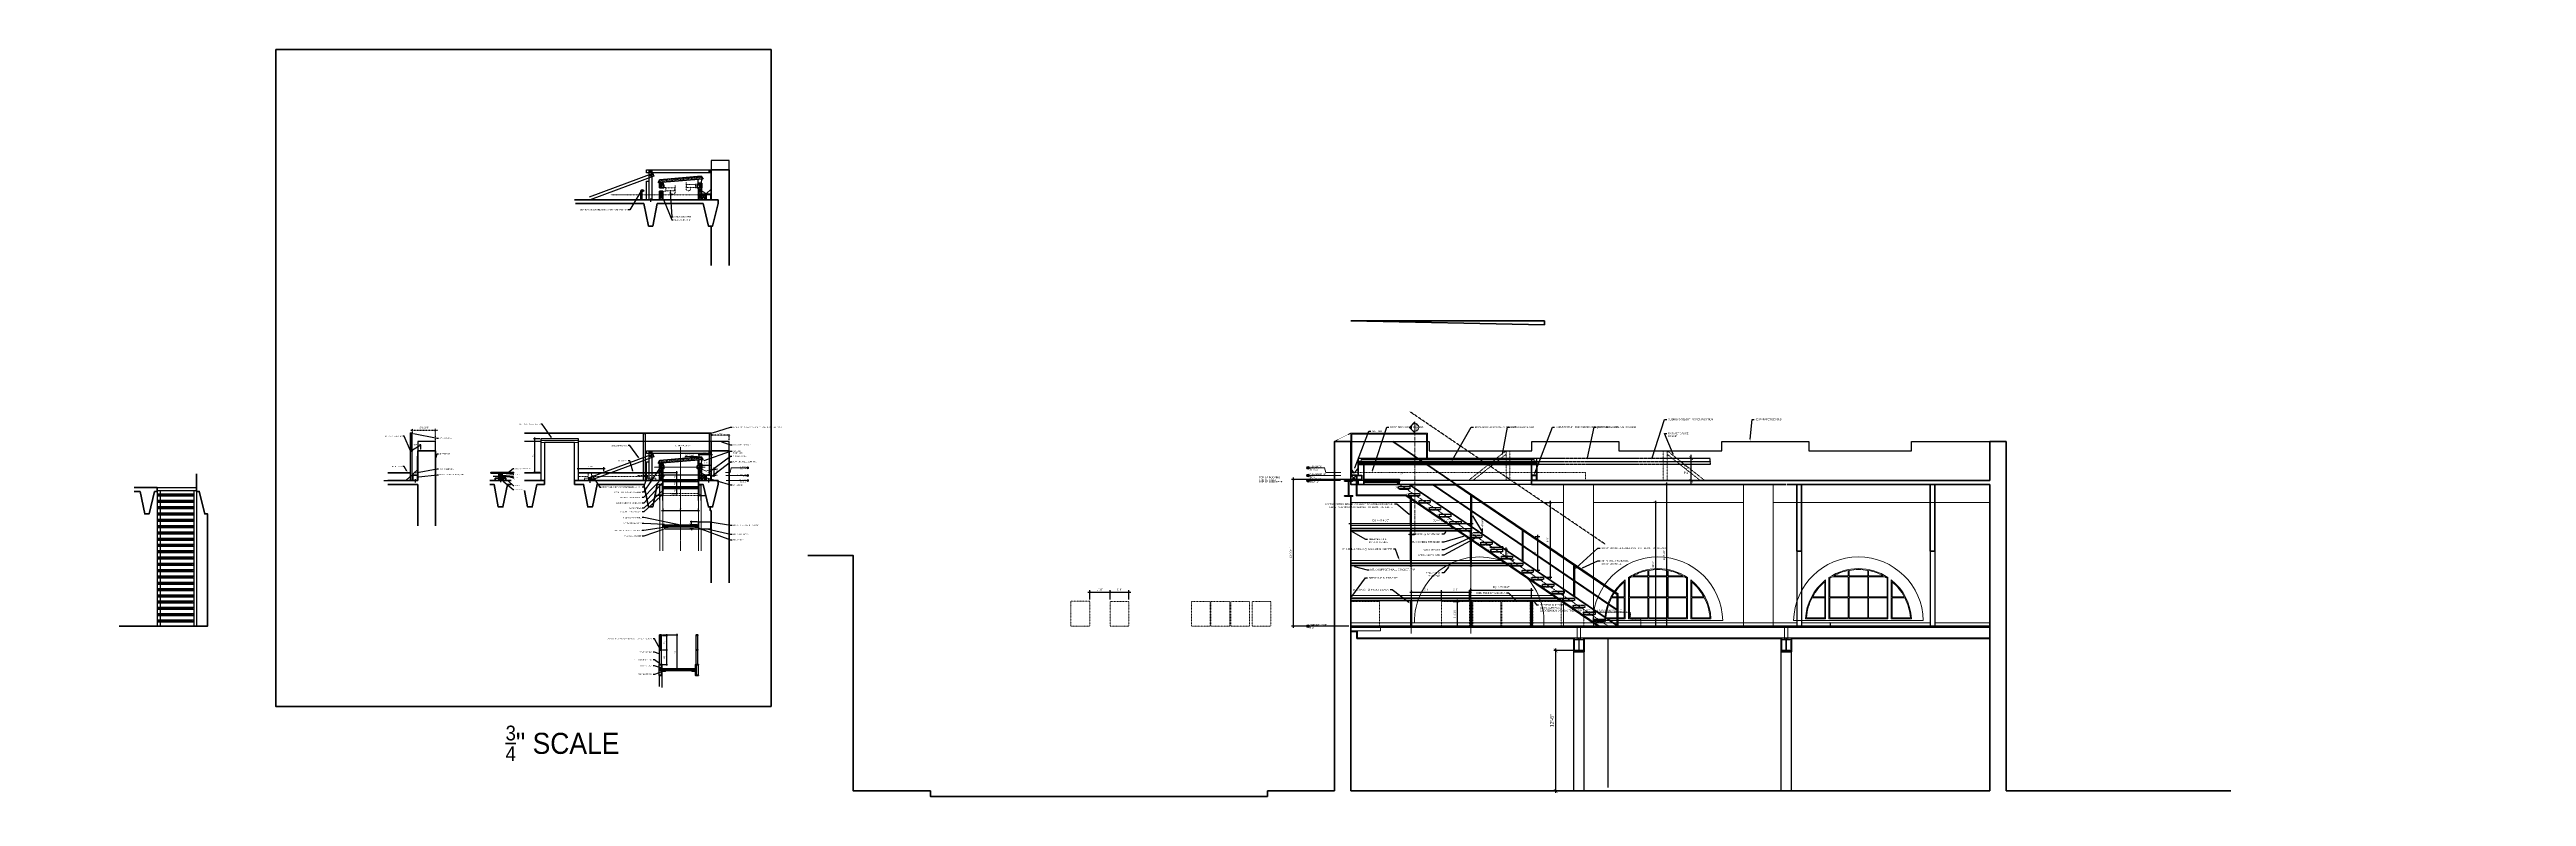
# Model space of a CAD drawing. Header units: inches. Extents: x -5536 to 8590, y -9140 to 228.
# Drawn here: x -726 to 1921, y -4806 to -4008 of the extents above; entities that cross this region are included whole.
import ezdxf
from ezdxf import colors
from ezdxf.entities.mleader import LeaderData, LeaderLine
from ezdxf.enums import TextEntityAlignment as Align
from ezdxf.math import Vec2, Vec3

# ---------------------------------------------------------------- set-up
doc = ezdxf.new("R2010")
doc.units = ezdxf.units.IN
doc.header["$LTSCALE"] = 0.125
doc.header["$MEASUREMENT"] = 0
doc.header["$PDMODE"] = 35
doc.header["$PDSIZE"] = -5
for name, pattern in [('CENTER', [2, 1.25, -0.25, 0.25, -0.25]), ('DASHED', [0.75, 0.5, -0.25]), ('DASHEDX2', [1.5, 1, -0.5])]:
    doc.linetypes.add(name, pattern=pattern)
doc.layers.get('0').update_dxf_attribs({"linetype": 'CONTINUOUS'})
doc.layers.get('Defpoints').update_dxf_attribs({"linetype": 'CONTINUOUS'})
doc.layers.add('0 @ 24', color=7, linetype='CONTINUOUS')
doc.layers.add('A-note-dim-1_4', color=8, linetype='CONTINUOUS')
doc.layers.add('0-NOT ON PERMIT SET', color=2, linetype='DASHED', lineweight=15, plot=False)
for name, color, linetype, lineweight in [('A-ELEV-1', 4, 'CONTINUOUS', 35), ('A-ELEV-2', 5, 'CONTINUOUS', 25), ('A-ELEV-3', 8, 'CONTINUOUS', 15), ('A-ELEV-BYND', 9, 'DASHED', 9), ('A-ELEV-CUT', 3, 'CONTINUOUS', 50), ('A-ELEV-HTCH', 9, 'CONTINUOUS', 9), ('A-FLOR-BYND', 8, 'DASHED', 15), ('A-FLOR-OVHD', 7, 'DASHEDX2', 25), ('A-NOTE-CL', 8, 'CENTER', 15), ('A-NOTE-DIM', 8, 'CONTINUOUS', 15), ('A-NOTE-REF', 8, 'CONTINUOUS', 15), ('A-NOTE-REF @ 16', 8, 'CONTINUOUS', 15), ('A-NOTE-REF @ 24', 8, 'CONTINUOUS', 15)]:
    doc.layers.add(name, color=color, linetype=linetype, lineweight=lineweight)
doc.styles.add('1_4SM', font='swisse.ttf', dxfattribs={"width": 0.9, "height": 4})
doc.styles.add('ANNOT-SM', font='swisse.ttf', dxfattribs={"width": 0.9, "height": 0.078125})
doc.styles.add('STAT-SM', font='swisse.ttf', dxfattribs={"width": 0.9, "height": 0.078125})
doc.dimstyles.new('DIM-ANNOT', dxfattribs={"dimtxt": 0.078125, "dimasz": 0.078125, "dimexe": 0.078125, "dimexo": 0.078125, "dimgap": 0.078125, "dimtad": 1, "dimzin": 11, "dimdsep": 46, "dimlunit": 4, "dimtxsty": 'ANNOT-SM', "dimblk1": 'ARCHTICK', "dimblk2": 'ARCHTICK', "dimsah": 1, "dimcen": 0, "dimdle": 0.078125, "dimclrd": 8, "dimclre": 8, "dimclrt": 8, "dimadec": 0, "dimazin": 0, "dimtfac": 4, "dimtofl": 0, "dimtmove": 2, "dimatfit": 3, "dimfxl": 1, "dimfrac": 2, "dimtzin": 0, "dimarcsym": 0})
doc.dimstyles.new('DIM1_4', dxfattribs={"dimtxt": 4, "dimasz": 4, "dimexe": 2, "dimexo": 2, "dimgap": 2, "dimtad": 1, "dimdec": 4, "dimzin": 11, "dimdsep": 46, "dimlunit": 4, "dimtxsty": '1_4SM', "dimblk": 'ARCHTICK', "dimblk1": 'ARCHTICK', "dimblk2": 'ARCHTICK', "dimsah": 1, "dimcen": 4, "dimdle": 2, "dimclrd": 8, "dimclre": 8, "dimclrt": 8, "dimadec": 0, "dimazin": 0, "dimtfac": 4, "dimtdec": 4, "dimtofl": 0, "dimtmove": 2, "dimatfit": 3, "dimfxl": 1, "dimfrac": 2, "dimtzin": 0, "dimarcsym": 0})

# ---------------------------------------------------------------- blocks, each defined once
blk = doc.blocks.new('E06-STUD-2B4')
at = {"layer": 'A-ELEV-3'}
blk.add_lwpolyline([(0, 0), (1.5, 0), (1.5, 3.5), (0, 3.5)], close=True, dxfattribs=at)
at = {"layer": 'A-ELEV-HTCH'}
for p, q in [((0, 3.5), (1.5, 0)), ((0, 0), (1.5, 3.5))]:
    blk.add_line(p, q, dxfattribs=at)
blk = doc.blocks.new('_ARCHTICK')
at = {"color": 0, "linetype": 'ByBlock', "const_width": 0.15}
blk.add_lwpolyline([(-0.5, -0.5), (0.5, 0.5)], dxfattribs=at)
blk = doc.blocks.new('*D46')
at = {"layer": 'A-note-dim-1_4', "color": 8, "lineweight": -2, "transparency": 16777216}
for p, q in [((902.1, -4650), (881.3, -4650)), ((883.3, -4802), (883.3, -4648)), ((891.1, -4800), (881.3, -4800))]:
    blk.add_line(p, q, dxfattribs=at)
at = {"layer": 'Defpoints', "color": 0, "transparency": 16777216}
for p in [(883.3, -4650), (904.1, -4650), (893.1, -4800)]:
    blk.add_point(p, dxfattribs=at)
at = {"layer": 'A-note-dim-1_4', "color": 8, "lineweight": -2, "transparency": 16777216, "xscale": 4, "yscale": 4, "zscale": 4}
for p, rotation in [((883.3, -4650), 90), ((883.3, -4800), 270)]:
    blk.add_blockref('_ARCHTICK', p, dxfattribs=dict(at, rotation=rotation))
at = {"layer": 'A-note-dim-1_4', "color": 8, "transparency": 16777216, "insert": (879.3, -4725), "char_height": 4, "attachment_point": 5, "rotation": 90, "style": '1_4SM'}
blk.add_mtext('12\'-6" ', dxfattribs=at)
blk = doc.blocks.new('*D65')
at = {"color": 8, "lineweight": -2, "transparency": 16777216}
for p, q in [((1016, -4444.5), (1031.8, -4444.5)), ((1028.1, -4472.2), (1028.1, -4440.8)), ((1044.5, -4468.5), (1024.3, -4468.5))]:
    blk.add_line(p, q, dxfattribs=at)
at = {"layer": 'Defpoints', "color": 0, "transparency": 16777216}
for p in [(1012.3, -4444.5), (1028.1, -4444.5), (1048.3, -4468.5)]:
    blk.add_point(p, dxfattribs=at)
at = {"color": 8, "lineweight": -2, "transparency": 16777216, "xscale": 3.75, "yscale": 3.75, "zscale": 3.75}
for p, rotation in [((1028.1, -4444.5), 90), ((1028.1, -4468.5), 270)]:
    blk.add_blockref('_ARCHTICK', p, dxfattribs=dict(at, rotation=rotation))
at = {"color": 8, "transparency": 16777216, "insert": (1022.4, -4456.5), "char_height": 3.75, "attachment_point": 5, "rotation": 90, "style": 'ANNOT-SM'}
blk.add_mtext('2\'-0" ', dxfattribs=at)
blk = doc.blocks.new('*D71')
at = {"color": 8, "lineweight": -2, "transparency": 16777216}
for p, q in [((1004.7, -4472.5), (1000.1, -4472.5)), ((1001.9, -4625.9), (1001.9, -4470.6)), ((1004.7, -4624), (1000.1, -4624))]:
    blk.add_line(p, q, dxfattribs=at)
at = {"layer": 'Defpoints', "color": 0, "transparency": 16777216}
for p in [(1001.9, -4472.5), (1006.5, -4472.5), (1006.5, -4624)]:
    blk.add_point(p, dxfattribs=at)
at = {"color": 8, "lineweight": -2, "transparency": 16777216, "xscale": 1.875, "yscale": 1.875, "zscale": 1.875}
for p, rotation in [((1001.9, -4472.5), 90), ((1001.9, -4624), 270)]:
    blk.add_blockref('_ARCHTICK', p, dxfattribs=dict(at, rotation=rotation))
at = {"color": 8, "transparency": 16777216, "insert": (999, -4548.2), "char_height": 1.875, "attachment_point": 5, "rotation": 90, "style": 'ANNOT-SM'}
blk.add_mtext('12\'-7 1/2" ', dxfattribs=at)
blk = doc.blocks.new('*D72')
at = {"color": 8, "lineweight": -2, "transparency": 16777216}
for p, q in [((990.7, -4492), (988.2, -4492)), ((990.1, -4490.1), (990.1, -4625.9)), ((990.7, -4624), (988.2, -4624))]:
    blk.add_line(p, q, dxfattribs=at)
at = {"layer": 'Defpoints', "color": 0, "transparency": 16777216}
for p in [(992.5, -4492), (990.1, -4624), (992.5, -4624)]:
    blk.add_point(p, dxfattribs=at)
at = {"color": 8, "lineweight": -2, "transparency": 16777216, "xscale": 1.875, "yscale": 1.875, "zscale": 1.875}
for p, rotation in [((990.1, -4492), 90), ((990.1, -4624), 270)]:
    blk.add_blockref('_ARCHTICK', p, dxfattribs=dict(at, rotation=rotation))
at = {"color": 8, "transparency": 16777216, "insert": (987.3, -4558), "char_height": 1.88, "attachment_point": 5, "rotation": 90, "style": 'ANNOT-SM'}
blk.add_mtext('11\'-0" ', dxfattribs=at)
blk = doc.blocks.new('SKYLIGHT LONG SECTION')
at = {"layer": 'A-ELEV-2'}
blk.add_lwpolyline([(191, 4.8), (191, 8.2), (0, 8.2), (0, 4.8)], dxfattribs=at)
at = {"layer": 'A-ELEV-3'}
blk.add_lwpolyline([(188, 4.8), (188, 7.2), (3, 7.2), (3, 4.8)], dxfattribs=at)
at = {"layer": 'A-ELEV-CUT'}
blk.add_line((0, 3.2), (191, 3.2), dxfattribs=at)
blk.add_lwpolyline([(191, 1.7), (0, 1.7), (0, 4.8), (191, 4.8)], close=True, dxfattribs=at)
blk = doc.blocks.new('SKYLIGHT LONG SECTION open')
at = {"layer": 'A-FLOR-OVHD'}
blk.add_lwpolyline([(199, 4.8), (199, 8.2), (8, 8.2), (8, 4.8)], dxfattribs=at)
blk.add_lwpolyline([(199, 1.7), (8, 1.7), (8, 4.8), (199, 4.8)], close=True, dxfattribs=at)
blk = doc.blocks.new('parapet braces')
at = {"layer": 'A-ELEV-BYND'}
for p, q in [((183.5, -10), (143, -42)), ((183.5, -13.8), (147.8, -42))]:
    blk.add_line(p, q, dxfattribs=at)
blk.add_lwpolyline([(183.5, -42), (183.5, -10), (187.5, -10), (187.5, -42)], dxfattribs=at)
blk = doc.blocks.new('C12X20')
at = {"layer": 'A-ELEV-CUT'}
for p, q in [((-3, 12), (-3, 11.5)), ((-3, 0.5), (-3, 0))]:
    blk.add_line(p, q, dxfattribs=at)
for points in [[(-3, 0), (0, 0), (0, 12), (-3, 12)], [(-3, 0.5), (-0.5, 0.75), (-0.5, 11.25), (-3, 11.5)]]:
    blk.add_lwpolyline(points, dxfattribs=at)
blk = doc.blocks.new('TREAD SIDE')
at = {"layer": 'A-ELEV-HTCH'}
h = blk.add_hatch(dxfattribs=at)
h.set_pattern_fill('ANSI31', color=256, scale=10)
h.set_pattern_definition([(45, (33.7502, 4496.1818), (-0.88388348, 0.88388348), [])])
h.paths.add_polyline_path([(0, -2.5), (-38, -2.5), (-38, 0), (0, 0)])
at = {"layer": 'A-ELEV-2'}
blk.add_lwpolyline([(0, -2.5), (-38, -2.5), (-38, 0), (0, 0)], close=True, dxfattribs=at)
blk = doc.blocks.new('*D92')
at = {"layer": 'A-NOTE-DIM', "color": 8, "lineweight": -2, "transparency": 16777216}
for p, q in [((-71, -4633.4), (-54.7, -4633.4)), ((-55.9, -4632.2), (-55.9, -4670.7)), ((-69.5, -4669.4), (-54.7, -4669.4))]:
    blk.add_line(p, q, dxfattribs=at)
at = {"layer": 'Defpoints', "color": 0, "transparency": 16777216}
for p in [(-72.3, -4633.4), (-70.8, -4669.4), (-55.9, -4669.4)]:
    blk.add_point(p, dxfattribs=at)
at = {"layer": 'A-NOTE-DIM', "color": 8, "lineweight": -2, "transparency": 16777216, "xscale": 1.25, "yscale": 1.25, "zscale": 1.25}
for p, rotation in [((-55.9, -4633.4), 90), ((-55.9, -4669.4), 270)]:
    blk.add_blockref('_ARCHTICK', p, dxfattribs=dict(at, rotation=rotation))
at = {"layer": 'A-NOTE-DIM', "color": 8, "transparency": 16777216, "insert": (-57.8, -4651.4), "char_height": 1.25, "attachment_point": 5, "rotation": 90, "style": 'ANNOT-SM'}
blk.add_mtext('3\'-0" ', dxfattribs=at)
blk = doc.blocks.new('*U98')
at = {"layer": 'A-NOTE-CL'}
blk.add_hatch(color=256, dxfattribs=at).paths.add_polyline_path([(4.76, -0.02), (4.79, -0.02), (4.79, -0.27), (4.76, -0.27)])
at = {"layer": 'A-NOTE-REF'}
h = blk.add_hatch(color=256, dxfattribs=at)
h.paths.add_polyline_path([(0, -0.24), (-0.12, -0.12, 0.414214), (0.12, -0.12)])
h.paths.add_polyline_path([(0.17, 0), (0.24, 0), (0.12, -0.12, 0.198912)])
h.paths.add_polyline_path([(-0.24, 0), (-0.17, 0, 0.198912), (-0.12, -0.12)])
at = {"layer": 'A-NOTE-CL'}
blk.add_line((0.18, 0), (4.79, 0), dxfattribs=at)
blk.add_lwpolyline([(4.76, -0.27), (4.76, -0.02), (4.79, -0.02), (4.79, -0.27)], close=True, dxfattribs=at)
at = {"layer": 'A-NOTE-REF'}
for p, q in [((-0.24, 0), (0, -0.24)), ((-0.24, 0), (-0.17, 0)), ((-0.18, 0), (0.18, 0)), ((0.24, 0), (0, -0.24)), ((0.17, 0), (0.24, 0))]:
    blk.add_line(p, q, dxfattribs=at)
blk.add_circle((0, 0), 0.167, dxfattribs=at)
at = {"layer": 'A-NOTE-REF', "style": 'STAT-SM', "width": 0.9}
blk.add_attdef('NO.', text='', height=0.0833, dxfattribs=at).set_placement((0, 0.03), align=Align.CENTER)
blk.add_attdef('PAGE', text='', height=0.0833, dxfattribs=at).set_placement((0, -0.02), align=Align.TOP_CENTER)
blk.add_attdef('NOTE', text='', height=0.0833, dxfattribs=at).set_placement((0.18, -0.11), align=Align.TOP_LEFT)
blk = doc.blocks.new('*D99')
at = {"layer": 'A-NOTE-DIM', "color": 8, "lineweight": -2, "transparency": 16777216}
for p, q in [((873.2, -4491.7), (879.3, -4491.7)), ((877.4, -4489.9), (877.4, -4573.6)), ((873.2, -4571.7), (879.3, -4571.7))]:
    blk.add_line(p, q, dxfattribs=at)
at = {"layer": 'Defpoints', "color": 0, "transparency": 16777216}
for p in [(871.3, -4491.7), (871.3, -4571.7), (877.4, -4571.7)]:
    blk.add_point(p, dxfattribs=at)
at = {"layer": 'A-NOTE-DIM', "color": 8, "lineweight": -2, "transparency": 16777216, "xscale": 1.875, "yscale": 1.875, "zscale": 1.875}
for p, rotation in [((877.4, -4491.7), 90), ((877.4, -4571.7), 270)]:
    blk.add_blockref('_ARCHTICK', p, dxfattribs=dict(at, rotation=rotation))
at = {"layer": 'A-NOTE-DIM', "color": 8, "transparency": 16777216, "insert": (874.6, -4531.7), "char_height": 1.88, "attachment_point": 5, "rotation": 90, "style": 'ANNOT-SM'}
blk.add_mtext('6\'-8" ', dxfattribs=at)
blk = doc.blocks.new('tube steel')
at = {"layer": 'A-ELEV-2'}
blk.add_lwpolyline([(-2.5, 0), (2.5, 0, 0.414214), (3, 0.5), (3, 5.5, 0.414214), (2.5, 6), (-2.5, 6, 0.414214), (-3, 5.5), (-3, 0.5, 0.414214)], format="xyb", close=True, dxfattribs=at)
blk.add_lwpolyline([(-2.5, 0.5), (2.5, 0.5), (2.5, 5.5), (-2.5, 5.5)], close=True, dxfattribs=at)
blk = doc.blocks.new('*D102')
at = {"layer": 'A-NOTE-DIM', "color": 8, "lineweight": -2, "transparency": 16777216}
for p, q in [((-30.5, -4451.8), (-19.8, -4451.8)), ((-29.3, -4452.3), (-29.3, -4450.5)), ((-21, -4451.2), (-21, -4450.5))]:
    blk.add_line(p, q, dxfattribs=at)
at = {"layer": 'Defpoints', "color": 0, "transparency": 16777216}
for p in [(-29.3, -4453.6), (-21, -4451.8), (-21, -4452.4)]:
    blk.add_point(p, dxfattribs=at)
at = {"layer": 'A-NOTE-DIM', "color": 8, "lineweight": -2, "transparency": 16777216, "xscale": 1.25, "yscale": 1.25, "zscale": 1.25, "rotation": 180}
blk.add_blockref('_ARCHTICK', (-29.3, -4451.8), dxfattribs=at)
at = {"layer": 'A-NOTE-DIM', "color": 8, "lineweight": -2, "transparency": 16777216, "xscale": 1.25, "yscale": 1.25, "zscale": 1.25}
blk.add_blockref('_ARCHTICK', (-21, -4451.8), dxfattribs=at)
at = {"layer": 'A-NOTE-DIM', "color": 8, "transparency": 16777216, "insert": (-24.2, -4449.4), "char_height": 1.25, "attachment_point": 5, "style": 'ANNOT-SM'}
blk.add_mtext('8 1/4" ', dxfattribs=at)
blk = doc.blocks.new('skylight roller wall')
at = {"layer": 'A-ELEV-1'}
blk.add_line((-2.6, 15.7), (-2.6, 12.2), dxfattribs=at)
blk.add_lwpolyline([(-1.9, 12.2), (-3.4, 12.2), (-3.4, 15.7), (-1.9, 15.7)], close=True, dxfattribs=at)
at = {"layer": 'A-ELEV-CUT'}
blk.add_lwpolyline([(-4.4, 11.5), (0.4, 11.5), (0.4, 14.5), (-0.6, 14.5), (-0.6, 16.5), (-4.4, 16.5)], close=True, dxfattribs=at)
blk = doc.blocks.new('SMALL SKYLIGHT 02')
at = {"layer": 'A-ELEV-1'}
for p, q in [((6, 4.1), (8.1, 7.3)), ((6.2, 4.4), (54.1, 3.3)), ((8.1, 7.3), (52.4, 6.4)), ((54.3, 3), (52.4, 6.4))]:
    blk.add_line(p, q, dxfattribs=at)
at = {"layer": 'A-ELEV-2'}
for p, q in [((7.4, 3.6), (7.5, 4.3)), ((7.9, 7.1), (52.5, 6.1)), ((11.2, 3.2), (11.3, 4.2)), ((48.5, -0.7), (48.9, 3.4)), ((52.2, -1.1), (52.7, 3.4))]:
    blk.add_line(p, q, dxfattribs=at)
at = {"layer": 'A-ELEV-BYND'}
blk.add_line((7.1, 5.8), (53.2, 4.8), dxfattribs=at)
at = {"rotation": 353.9423042054772}
blk.add_blockref('skylight roller wall', (10, -13.2), dxfattribs=at)
at = {"xscale": -1, "rotation": 353.9423042054772}
blk.add_blockref('skylight roller wall', (46.1, -17.1), dxfattribs=at)
blk = doc.blocks.new('*D103')
at = {"layer": 'A-NOTE-DIM', "color": 8, "lineweight": -2, "transparency": 16777216}
for p, q in [((-70.8, -4498.2), (-70.8, -4501.6)), ((-32.8, -4498.2), (-32.8, -4501.6)), ((-72, -4500.3), (-31.5, -4500.3))]:
    blk.add_line(p, q, dxfattribs=at)
at = {"layer": 'Defpoints', "color": 0, "transparency": 16777216}
for p in [(-70.8, -4496.9), (-32.8, -4496.9), (-32.8, -4500.3)]:
    blk.add_point(p, dxfattribs=at)
at = {"layer": 'A-NOTE-DIM', "color": 8, "lineweight": -2, "transparency": 16777216, "xscale": 1.25, "yscale": 1.25, "zscale": 1.25, "rotation": 180}
blk.add_blockref('_ARCHTICK', (-70.8, -4500.3), dxfattribs=at)
at = {"layer": 'A-NOTE-DIM', "color": 8, "lineweight": -2, "transparency": 16777216, "xscale": 1.25, "yscale": 1.25, "zscale": 1.25}
blk.add_blockref('_ARCHTICK', (-32.8, -4500.3), dxfattribs=at)
at = {"layer": 'A-NOTE-DIM', "color": 8, "transparency": 16777216, "insert": (-51.8, -4498.5), "char_height": 1.25, "attachment_point": 5, "style": 'ANNOT-SM'}
blk.add_mtext('3\'-2" ', dxfattribs=at)
blk = doc.blocks.new('*D104')
at = {"layer": 'A-NOTE-DIM', "color": 8, "lineweight": -2, "transparency": 16777216}
for p, q in [((-33.1, -4440.7), (-17.8, -4440.7)), ((-31.9, -4449.3), (-31.9, -4439.4)), ((-19, -4449.3), (-19, -4439.4))]:
    blk.add_line(p, q, dxfattribs=at)
at = {"layer": 'Defpoints', "color": 0, "transparency": 16777216}
for p in [(-19, -4440.7), (-31.9, -4450.6), (-19, -4450.5)]:
    blk.add_point(p, dxfattribs=at)
at = {"layer": 'A-NOTE-DIM', "color": 8, "lineweight": -2, "transparency": 16777216, "xscale": 1.25, "yscale": 1.25, "zscale": 1.25, "rotation": 180}
blk.add_blockref('_ARCHTICK', (-31.9, -4440.7), dxfattribs=at)
at = {"layer": 'A-NOTE-DIM', "color": 8, "lineweight": -2, "transparency": 16777216, "xscale": 1.25, "yscale": 1.25, "zscale": 1.25}
blk.add_blockref('_ARCHTICK', (-19, -4440.7), dxfattribs=at)
at = {"layer": 'A-NOTE-DIM', "color": 8, "transparency": 16777216, "insert": (-25.4, -4438.8), "char_height": 1.25, "attachment_point": 5, "style": 'ANNOT-SM'}
blk.add_mtext('1\'-1" ', dxfattribs=at)
blk = doc.blocks.new('deck detail')
at = {"layer": 'A-ELEV-1'}
for points in [[(-10.2, 8), (-7, 8), (-7, 8.8), (-10.2, 8.8)], [(-6.8, 8), (-3.5, 8), (-3.5, 8.8), (-6.8, 8.8)], [(5.6, 0), (-5.6, 0), (-5.6, 2.5), (5.6, 2.5)], [(-3.2, 8), (0, 8), (0, 8.8), (-3.2, 8.8)], [(1.8, 2.5), (-1.8, 2.5), (-1.8, 8), (1.8, 8)], [(0.2, 8), (3.5, 8), (3.5, 8.8), (0.2, 8.8)], [(3.8, 8), (7, 8), (7, 8.8), (3.8, 8.8)], [(7.2, 8), (10.5, 8), (10.5, 8.8), (7.2, 8.8)], [(10.8, 8), (14, 8), (14, 8.8), (10.8, 8.8)]]:
    blk.add_lwpolyline(points, close=True, dxfattribs=at)
at = {"layer": 'A-ELEV-2'}
for p, q in [((-1.8, 4.5), (-8, 4.5)), ((-5.6, 0), (5.6, 2.5)), ((5.6, 0), (-5.6, 2.5)), ((-1.8, 2.5), (1.8, 8)), ((1.8, 2.5), (-1.8, 8)), ((1.8, 4.5), (11.5, 4.5))]:
    blk.add_line(p, q, dxfattribs=at)
blk = doc.blocks.new('*D105')
at = {"layer": '0-NOT ON PERMIT SET', "color": 8, "lineweight": -2, "transparency": 16777216}
for p, q in [((-311.6, -4414.9), (-340.1, -4414.9)), ((-338.3, -4417.5), (-338.3, -4413)), ((-313.5, -4434.6), (-313.5, -4413))]:
    blk.add_line(p, q, dxfattribs=at)
at = {"layer": 'Defpoints', "color": 0, "transparency": 16777216}
for p in [(-338.3, -4414.9), (-338.3, -4419.4), (-313.5, -4436.5)]:
    blk.add_point(p, dxfattribs=at)
at = {"layer": '0-NOT ON PERMIT SET', "color": 8, "lineweight": -2, "transparency": 16777216, "xscale": 1.875, "yscale": 1.875, "zscale": 1.875, "rotation": 180}
blk.add_blockref('_ARCHTICK', (-338.3, -4414.9), dxfattribs=at)
at = {"layer": '0-NOT ON PERMIT SET', "color": 8, "lineweight": -2, "transparency": 16777216, "xscale": 1.875, "yscale": 1.875, "zscale": 1.875}
blk.add_blockref('_ARCHTICK', (-313.5, -4414.9), dxfattribs=at)
at = {"layer": '0-NOT ON PERMIT SET', "color": 8, "transparency": 16777216, "insert": (-325.9, -4411.9), "char_height": 1.88, "attachment_point": 5, "style": 'ANNOT-SM'}
blk.add_mtext('2\'-0 3/4" ', dxfattribs=at)
blk = doc.blocks.new('*D107')
at = {"layer": '0-NOT ON PERMIT SET', "color": 8, "lineweight": -2, "transparency": 16777216}
for p, q in [((-18.8, -4419), (-18.8, -4421.3)), ((0, -4425.2), (0, -4418.8)), ((1.2, -4420), (-20, -4420))]:
    blk.add_line(p, q, dxfattribs=at)
at = {"layer": 'Defpoints', "color": 0, "transparency": 16777216}
for p in [(-18.8, -4417.7), (-18.8, -4420), (0, -4426.5)]:
    blk.add_point(p, dxfattribs=at)
at = {"layer": '0-NOT ON PERMIT SET', "color": 8, "lineweight": -2, "transparency": 16777216, "xscale": 1.25, "yscale": 1.25, "zscale": 1.25, "rotation": 180}
blk.add_blockref('_ARCHTICK', (-18.8, -4420), dxfattribs=at)
at = {"layer": '0-NOT ON PERMIT SET', "color": 8, "lineweight": -2, "transparency": 16777216, "xscale": 1.25, "yscale": 1.25, "zscale": 1.25}
blk.add_blockref('_ARCHTICK', (0, -4420), dxfattribs=at)
at = {"layer": '0-NOT ON PERMIT SET', "color": 8, "transparency": 16777216, "insert": (-9.4, -4418.1), "char_height": 1.25, "attachment_point": 5, "style": 'ANNOT-SM'}
blk.add_mtext('1\'-6 3/4" ', dxfattribs=at)
blk = doc.blocks.new('*D109')
at = {"layer": 'A-NOTE-DIM', "color": 8, "lineweight": -2, "transparency": 16777216}
for p, q in [((662.4, -4514.2), (730.7, -4514.2)), ((664.3, -4518.2), (664.3, -4512.3)), ((728.8, -4520.1), (728.8, -4512.3))]:
    blk.add_line(p, q, dxfattribs=at)
at = {"layer": 'Defpoints', "color": 0, "transparency": 16777216}
for p in [(664.3, -4520.1), (728.8, -4514.2), (728.8, -4522)]:
    blk.add_point(p, dxfattribs=at)
at = {"layer": 'A-NOTE-DIM', "color": 8, "lineweight": -2, "transparency": 16777216, "xscale": 1.875, "yscale": 1.875, "zscale": 1.875, "rotation": 180}
blk.add_blockref('_ARCHTICK', (664.3, -4514.2), dxfattribs=at)
at = {"layer": 'A-NOTE-DIM', "color": 8, "lineweight": -2, "transparency": 16777216, "xscale": 1.875, "yscale": 1.875, "zscale": 1.875}
blk.add_blockref('_ARCHTICK', (728.8, -4514.2), dxfattribs=at)
at = {"layer": 'A-NOTE-DIM', "color": 8, "transparency": 16777216, "insert": (696.5, -4511.2), "char_height": 1.875, "attachment_point": 5, "style": 'ANNOT-SM'}
blk.add_mtext('EQ +/- 5\'-4 1/2" ', dxfattribs=at)
blk = doc.blocks.new('*D110')
at = {"layer": 'A-NOTE-DIM', "color": 8, "lineweight": -2, "transparency": 16777216}
for p, q in [((726.9, -4514.2), (795.2, -4514.2)), ((728.8, -4520.1), (728.8, -4512.3)), ((793.3, -4520.1), (793.3, -4512.3))]:
    blk.add_line(p, q, dxfattribs=at)
at = {"layer": 'Defpoints', "color": 0, "transparency": 16777216}
for p in [(728.8, -4522), (793.3, -4514.2), (793.3, -4522)]:
    blk.add_point(p, dxfattribs=at)
at = {"layer": 'A-NOTE-DIM', "color": 8, "lineweight": -2, "transparency": 16777216, "xscale": 1.875, "yscale": 1.875, "zscale": 1.875, "rotation": 180}
blk.add_blockref('_ARCHTICK', (728.8, -4514.2), dxfattribs=at)
at = {"layer": 'A-NOTE-DIM', "color": 8, "lineweight": -2, "transparency": 16777216, "xscale": 1.875, "yscale": 1.875, "zscale": 1.875}
blk.add_blockref('_ARCHTICK', (793.3, -4514.2), dxfattribs=at)
at = {"layer": 'A-NOTE-DIM', "color": 8, "transparency": 16777216, "insert": (761, -4511.2), "char_height": 1.875, "attachment_point": 5, "style": 'ANNOT-SM'}
blk.add_mtext('EQ +/- 5\'-4 1/2" ', dxfattribs=at)
blk = doc.blocks.new('*D111')
at = {"layer": 'A-NOTE-DIM', "color": 8, "lineweight": -2, "transparency": 16777216}
for p, q in [((-33.8, -4512.6), (-41.4, -4512.6)), ((-34, -4515.6), (-41.4, -4515.6)), ((-40.2, -4516.8), (-40.2, -4511.3))]:
    blk.add_line(p, q, dxfattribs=at)
at = {"layer": 'Defpoints', "color": 0, "transparency": 16777216}
for p in [(-40.2, -4512.6), (-32.8, -4515.6), (-32.5, -4512.6)]:
    blk.add_point(p, dxfattribs=at)
at = {"layer": 'A-NOTE-DIM', "color": 8, "lineweight": -2, "transparency": 16777216, "xscale": 1.25, "yscale": 1.25, "zscale": 1.25}
for p, rotation in [((-40.2, -4512.6), 90), ((-40.2, -4515.6), 270)]:
    blk.add_blockref('_ARCHTICK', p, dxfattribs=dict(at, rotation=rotation))
at = {"layer": 'A-NOTE-DIM', "color": 8, "transparency": 16777216, "insert": (-42.1, -4514.1), "char_height": 1.25, "attachment_point": 5, "rotation": 90, "style": 'ANNOT-SM'}
blk.add_mtext('3" ', dxfattribs=at)
blk = doc.blocks.new('*D112')
at = {"layer": 'A-NOTE-DIM', "color": 8, "lineweight": -2, "transparency": 16777216}
for p, q in [((-37.8, -4518.1), (-41.4, -4518.1)), ((-37.8, -4520.1), (-41.4, -4520.1)), ((-40.2, -4518.1), (-40.2, -4516.8)), ((-40.2, -4520.1), (-40.2, -4521.3))]:
    blk.add_line(p, q, dxfattribs=at)
at = {"layer": 'Defpoints', "color": 0, "transparency": 16777216}
for p in [(-40.2, -4520.1), (-36.5, -4518.1), (-36.5, -4520.1)]:
    blk.add_point(p, dxfattribs=at)
at = {"layer": 'A-NOTE-DIM', "color": 8, "lineweight": -2, "transparency": 16777216, "xscale": 1.25, "yscale": 1.25, "zscale": 1.25}
for p, rotation in [((-40.2, -4518.1), 270), ((-40.2, -4520.1), 90)]:
    blk.add_blockref('_ARCHTICK', p, dxfattribs=dict(at, rotation=rotation))
at = {"layer": 'A-NOTE-DIM', "color": 8, "transparency": 16777216, "insert": (-42.2, -4519.1), "char_height": 1.25, "attachment_point": 5, "rotation": 90, "style": 'ANNOT-SM'}
blk.add_mtext('2" ', dxfattribs=at)
blk = doc.blocks.new('*D113')
at = {"layer": 'A-NOTE-DIM', "color": 8, "lineweight": -2, "transparency": 16777216}
for p, q in [((-71, -4633.9), (-65.6, -4633.9)), ((-71, -4649.4), (-65.6, -4649.4)), ((-66.9, -4632.7), (-66.9, -4650.7))]:
    blk.add_line(p, q, dxfattribs=at)
at = {"layer": 'Defpoints', "color": 0, "transparency": 16777216}
for p in [(-72.3, -4633.9), (-72.3, -4649.4), (-66.9, -4649.4)]:
    blk.add_point(p, dxfattribs=at)
at = {"layer": 'A-NOTE-DIM', "color": 8, "lineweight": -2, "transparency": 16777216, "xscale": 1.25, "yscale": 1.25, "zscale": 1.25}
for p, rotation in [((-66.9, -4633.9), 90), ((-66.9, -4649.4), 270)]:
    blk.add_blockref('_ARCHTICK', p, dxfattribs=dict(at, rotation=rotation))
at = {"layer": 'A-NOTE-DIM', "color": 8, "transparency": 16777216, "insert": (-68.9, -4641.7), "char_height": 1.25, "attachment_point": 5, "rotation": 90, "style": 'ANNOT-SM'}
blk.add_mtext('EQ', dxfattribs=at)
blk = doc.blocks.new('*D114')
at = {"layer": 'A-NOTE-DIM', "color": 8, "lineweight": -2, "transparency": 16777216}
for p, q in [((-71, -4649.4), (-65.6, -4649.4)), ((-66.9, -4648.2), (-66.9, -4666.2)), ((-71, -4664.9), (-65.6, -4664.9))]:
    blk.add_line(p, q, dxfattribs=at)
at = {"layer": 'Defpoints', "color": 0, "transparency": 16777216}
for p in [(-72.3, -4649.4), (-72.3, -4664.9), (-66.9, -4664.9)]:
    blk.add_point(p, dxfattribs=at)
at = {"layer": 'A-NOTE-DIM', "color": 8, "lineweight": -2, "transparency": 16777216, "xscale": 1.25, "yscale": 1.25, "zscale": 1.25}
for p, rotation in [((-66.9, -4649.4), 90), ((-66.9, -4664.9), 270)]:
    blk.add_blockref('_ARCHTICK', p, dxfattribs=dict(at, rotation=rotation))
at = {"layer": 'A-NOTE-DIM', "color": 8, "transparency": 16777216, "insert": (-68.9, -4657.2), "char_height": 1.25, "attachment_point": 5, "rotation": 90, "style": 'ANNOT-SM'}
blk.add_mtext('EQ', dxfattribs=at)
blk = doc.blocks.new('*D115')
at = {"layer": 'A-NOTE-DIM', "color": 8, "lineweight": -2, "transparency": 16777216}
for p, q in [((-202.3, -4423.7), (-209, -4423.7)), ((-207.8, -4422.5), (-207.8, -4461)), ((-202.3, -4459.7), (-209, -4459.7))]:
    blk.add_line(p, q, dxfattribs=at)
at = {"layer": 'Defpoints', "color": 0, "transparency": 16777216}
for p in [(-201, -4423.7), (-207.8, -4459.7), (-201, -4459.7)]:
    blk.add_point(p, dxfattribs=at)
at = {"layer": 'A-NOTE-DIM', "color": 8, "lineweight": -2, "transparency": 16777216, "xscale": 1.25, "yscale": 1.25, "zscale": 1.25}
for p, rotation in [((-207.8, -4423.7), 90), ((-207.8, -4459.7), 270)]:
    blk.add_blockref('_ARCHTICK', p, dxfattribs=dict(at, rotation=rotation))
at = {"layer": 'A-NOTE-DIM', "color": 8, "transparency": 16777216, "insert": (-209.7, -4441.7), "char_height": 1.25, "attachment_point": 5, "rotation": 90, "style": 'ANNOT-SM'}
blk.add_mtext('3\'-0" ', dxfattribs=at)
blk = doc.blocks.new('*D116')
at = {"layer": 'A-NOTE-DIM', "color": 8, "lineweight": -2, "transparency": 16777216}
for p, q in [((-162.3, -4455.4), (-132.4, -4455.4)), ((-161, -4458.5), (-161, -4454.1)), ((-133.6, -4458.5), (-133.6, -4454.1))]:
    blk.add_line(p, q, dxfattribs=at)
at = {"layer": 'Defpoints', "color": 0, "transparency": 16777216}
for p in [(-161, -4459.7), (-133.6, -4455.4), (-133.6, -4459.7)]:
    blk.add_point(p, dxfattribs=at)
at = {"layer": 'A-NOTE-DIM', "color": 8, "lineweight": -2, "transparency": 16777216, "xscale": 1.25, "yscale": 1.25, "zscale": 1.25, "rotation": 180}
blk.add_blockref('_ARCHTICK', (-161, -4455.4), dxfattribs=at)
at = {"layer": 'A-NOTE-DIM', "color": 8, "lineweight": -2, "transparency": 16777216, "xscale": 1.25, "yscale": 1.25, "zscale": 1.25}
blk.add_blockref('_ARCHTICK', (-133.6, -4455.4), dxfattribs=at)
at = {"layer": 'A-NOTE-DIM', "color": 8, "transparency": 16777216, "insert": (-147.3, -4453.4), "char_height": 1.25, "attachment_point": 5, "style": 'ANNOT-SM'}
blk.add_mtext('2\'-3 1/4" ', dxfattribs=at)
blk = doc.blocks.new('*D117')
at = {"layer": 'A-NOTE-DIM', "color": 8, "lineweight": -2, "transparency": 16777216}
for p, q in [((-73.8, -4459.7), (-54.9, -4459.7)), ((-61.6, -4467.2), (-54.9, -4467.2)), ((-56.1, -4458.5), (-56.1, -4468.5))]:
    blk.add_line(p, q, dxfattribs=at)
at = {"layer": 'Defpoints', "color": 0, "transparency": 16777216}
for p in [(-75, -4459.7), (-62.9, -4467.2), (-56.1, -4467.2)]:
    blk.add_point(p, dxfattribs=at)
at = {"layer": 'A-NOTE-DIM', "color": 8, "lineweight": -2, "transparency": 16777216, "xscale": 1.25, "yscale": 1.25, "zscale": 1.25}
for p, rotation in [((-56.1, -4459.7), 90), ((-56.1, -4467.2), 270)]:
    blk.add_blockref('_ARCHTICK', p, dxfattribs=dict(at, rotation=rotation))
at = {"layer": 'A-NOTE-DIM', "color": 8, "transparency": 16777216, "insert": (-58.1, -4463.5), "char_height": 1.25, "attachment_point": 5, "rotation": 90, "style": 'ANNOT-SM'}
blk.add_mtext('7 1/2" ', dxfattribs=at)
blk = doc.blocks.new('*D118')
at = {"layer": 'A-NOTE-DIM', "color": 8, "lineweight": -2, "transparency": 16777216}
for p, q in [((-61.6, -4467.2), (-54.9, -4467.2)), ((-56.1, -4466), (-56.1, -4475.9)), ((-61.6, -4474.7), (-54.9, -4474.7))]:
    blk.add_line(p, q, dxfattribs=at)
at = {"layer": 'Defpoints', "color": 0, "transparency": 16777216}
for p in [(-62.9, -4467.2), (-62.9, -4474.7), (-56.1, -4474.7)]:
    blk.add_point(p, dxfattribs=at)
at = {"layer": 'A-NOTE-DIM', "color": 8, "lineweight": -2, "transparency": 16777216, "xscale": 1.25, "yscale": 1.25, "zscale": 1.25}
for p, rotation in [((-56.1, -4467.2), 90), ((-56.1, -4474.7), 270)]:
    blk.add_blockref('_ARCHTICK', p, dxfattribs=dict(at, rotation=rotation))
at = {"layer": 'A-NOTE-DIM', "color": 8, "transparency": 16777216, "insert": (-58.1, -4470.9), "char_height": 1.25, "attachment_point": 5, "rotation": 90, "style": 'ANNOT-SM'}
blk.add_mtext('7 1/2" ', dxfattribs=at)
blk = doc.blocks.new('*D119')
at = {"layer": 'A-NOTE-DIM', "color": 8, "lineweight": -2, "transparency": 16777216}
for p, q in [((-61.6, -4474.7), (-54.9, -4474.7)), ((-61.6, -4482.1), (-54.9, -4482.1)), ((-56.1, -4473.4), (-56.1, -4483.4))]:
    blk.add_line(p, q, dxfattribs=at)
at = {"layer": 'Defpoints', "color": 0, "transparency": 16777216}
for p in [(-62.9, -4474.7), (-62.9, -4482.1), (-56.1, -4482.1)]:
    blk.add_point(p, dxfattribs=at)
at = {"layer": 'A-NOTE-DIM', "color": 8, "lineweight": -2, "transparency": 16777216, "xscale": 1.25, "yscale": 1.25, "zscale": 1.25}
for p, rotation in [((-56.1, -4474.7), 90), ((-56.1, -4482.1), 270)]:
    blk.add_blockref('_ARCHTICK', p, dxfattribs=dict(at, rotation=rotation))
at = {"layer": 'A-NOTE-DIM', "color": 8, "transparency": 16777216, "insert": (-58.1, -4478.4), "char_height": 1.25, "attachment_point": 5, "rotation": 90, "style": 'ANNOT-SM'}
blk.add_mtext('7 1/2" ', dxfattribs=at)
blk = doc.blocks.new('MOTOR')
at = {"layer": 'A-ELEV-BYND'}
for points in [[(0, 0), (1.9, 0), (1.9, 4), (-1, 4)], [(1.9, 0.5), (11.3, 0.5), (11.3, 3.5), (1.9, 3.5)]]:
    blk.add_lwpolyline(points, dxfattribs=at)
blk.add_lwpolyline([(11.9, 6), (11.9, -1.5, -0.771141), (7.1, -1.5), (7.1, 1)], format="xyb", dxfattribs=at)
blk = doc.blocks.new('IBEAM WALL')
at = {"layer": 'A-ELEV-CUT'}
blk.add_lwpolyline([(-4.3, -16.6), (4.3, -16.6), (4.3, -16.1), (0.2, -16.1), (0.2, -0.5), (4.3, -0.5), (4.3, 0), (-4.3, 0), (-4.3, -0.5), (-0.2, -0.5), (-0.2, -16.1), (-4.3, -16.1)], close=True, dxfattribs=at)
blk = doc.blocks.new('*D124')
at = {"layer": 'A-ELEV-CUT', "color": 8, "lineweight": -2, "transparency": 16777216}
for p, q in [((813, -4539.6), (827.5, -4539.6)), ((814.3, -4540.6), (814.3, -4538.4)), ((826.3, -4540.6), (826.3, -4538.4))]:
    blk.add_line(p, q, dxfattribs=at)
at = {"layer": 'Defpoints', "color": 0, "transparency": 16777216}
for p in [(814.3, -4541.9), (826.3, -4539.6), (826.3, -4541.9)]:
    blk.add_point(p, dxfattribs=at)
at = {"layer": 'A-ELEV-CUT', "color": 8, "lineweight": -2, "transparency": 16777216, "xscale": 1.25, "yscale": 1.25, "zscale": 1.25, "rotation": 180}
blk.add_blockref('_ARCHTICK', (814.3, -4539.6), dxfattribs=at)
at = {"layer": 'A-ELEV-CUT', "color": 8, "lineweight": -2, "transparency": 16777216, "xscale": 1.25, "yscale": 1.25, "zscale": 1.25}
blk.add_blockref('_ARCHTICK', (826.3, -4539.6), dxfattribs=at)
at = {"layer": 'A-ELEV-CUT', "color": 8, "transparency": 16777216, "insert": (820.3, -4537.7), "char_height": 1.25, "attachment_point": 5, "style": 'ANNOT-SM'}
blk.add_mtext('1\'-0" ', dxfattribs=at)
blk = doc.blocks.new('*D125')
at = {"layer": 'A-ELEV-CUT', "color": 8, "lineweight": -2, "transparency": 16777216}
for p, q in [((836.3, -4553.1), (835, -4553.1)), ((836.3, -4553.1), (836.3, -4554.4)), ((837.3, -4553.1), (837.3, -4554.4)), ((837.3, -4553.1), (838.5, -4553.1))]:
    blk.add_line(p, q, dxfattribs=at)
at = {"layer": 'Defpoints', "color": 0, "transparency": 16777216}
for p in [(836.3, -4551.8), (837.3, -4551.8), (837.3, -4553.1)]:
    blk.add_point(p, dxfattribs=at)
at = {"layer": 'A-ELEV-CUT', "color": 8, "lineweight": -2, "transparency": 16777216, "xscale": 1.25, "yscale": 1.25, "zscale": 1.25}
blk.add_blockref('_ARCHTICK', (836.3, -4553.1), dxfattribs=at)
at = {"layer": 'A-ELEV-CUT', "color": 8, "lineweight": -2, "transparency": 16777216, "xscale": 1.25, "yscale": 1.25, "zscale": 1.25, "rotation": 180}
blk.add_blockref('_ARCHTICK', (837.3, -4553.1), dxfattribs=at)
at = {"layer": 'A-ELEV-CUT', "color": 8, "transparency": 16777216, "insert": (839.6, -4553), "char_height": 1.25, "attachment_point": 5, "style": 'ANNOT-SM'}
blk.add_mtext('1" ', dxfattribs=at)
blk = doc.blocks.new('*D126')
at = {"layer": 'A-ELEV-CUT', "color": 8, "lineweight": -2, "transparency": 16777216}
for p, q in [((828.2, -4541.9), (831.9, -4541.9)), ((828.2, -4549.3), (831.9, -4549.3)), ((830, -4540), (830, -4551.2))]:
    blk.add_line(p, q, dxfattribs=at)
at = {"layer": 'Defpoints', "color": 0, "transparency": 16777216}
for p in [(826.3, -4541.9), (826.3, -4549.3), (830, -4549.3)]:
    blk.add_point(p, dxfattribs=at)
at = {"layer": 'A-ELEV-CUT', "color": 8, "lineweight": -2, "transparency": 16777216, "xscale": 1.875, "yscale": 1.875, "zscale": 1.875}
for p, rotation in [((830, -4541.9), 90), ((830, -4549.3), 270)]:
    blk.add_blockref('_ARCHTICK', p, dxfattribs=dict(at, rotation=rotation))
at = {"layer": 'A-ELEV-CUT', "color": 8, "transparency": 16777216, "insert": (832.3, -4545.6), "char_height": 1.88, "attachment_point": 5, "rotation": 90, "style": 'ANNOT-SM'}
blk.add_mtext('7 1/2" ', dxfattribs=at)
blk = doc.blocks.new('*D123')
at = {"layer": 'A-NOTE-REF', "color": 8, "lineweight": -2, "transparency": 16777216}
for p, q in [((861.2, -4528.3), (866.2, -4528.3)), ((864.3, -4566.1), (864.3, -4526.5)), ((861.2, -4564.3), (866.2, -4564.3))]:
    blk.add_line(p, q, dxfattribs=at)
at = {"layer": 'Defpoints', "color": 0, "transparency": 16777216}
for p in [(859.3, -4528.3), (864.3, -4528.3), (859.3, -4564.3)]:
    blk.add_point(p, dxfattribs=at)
at = {"layer": 'A-NOTE-REF', "color": 8, "lineweight": -2, "transparency": 16777216, "xscale": 1.875, "yscale": 1.875, "zscale": 1.875}
for p, rotation in [((864.3, -4528.3), 90), ((864.3, -4564.3), 270)]:
    blk.add_blockref('_ARCHTICK', p, dxfattribs=dict(at, rotation=rotation))
at = {"layer": 'A-NOTE-REF', "color": 8, "transparency": 16777216, "insert": (861.4, -4546.3), "char_height": 1.88, "attachment_point": 5, "rotation": 90, "style": 'ANNOT-SM'}
blk.add_mtext('3\'-0" ', dxfattribs=at)
blk = doc.blocks.new('*U133')
at = {"layer": 'A-NOTE-REF'}
h = blk.add_hatch(color=256, dxfattribs=at)
h.paths.add_polyline_path([(0, 0.06), (0, 0), (0.06, 0, 0.414214)])
h.paths.add_polyline_path([(-0.06, 0, 0.414214), (0, -0.06), (0, 0)])
for p, q in [((-0.06, 0), (0.06, 0)), ((0, -0.06), (0, 0.06))]:
    blk.add_line(p, q, dxfattribs=at)
blk.add_lwpolyline([(-1.45, 0), (-0.35, 0), (-0.19, 0), (-0.07, 0)], dxfattribs=at)
blk.add_circle((0, 0), 0.0625, dxfattribs=at)
at = {"layer": 'A-NOTE-REF', "style": 'STAT-SM', "width": 0.9}
for tag, p in [('ELEV', (0.08, 0)), ('NOTE', (0.08, -0.12))]:
    blk.add_attdef(tag, text='', height=0.0781, dxfattribs=at).set_placement(p, align=Align.MIDDLE_LEFT)
blk = doc.blocks.new('*U132')
at = {"layer": 'A-NOTE-REF'}
h = blk.add_hatch(color=256, dxfattribs=at)
h.paths.add_polyline_path([(0, 0.06), (0, 0), (0.06, 0, 0.414214)])
h.paths.add_polyline_path([(-0.06, 0, 0.414214), (0, -0.06), (0, 0)])
for p, q in [((-0.06, 0), (0.06, 0)), ((0, -0.06), (0, 0.06))]:
    blk.add_line(p, q, dxfattribs=at)
blk.add_lwpolyline([(-1.46, 0), (-0.35, 0), (-0.19, 0), (-0.07, 0)], dxfattribs=at)
blk.add_circle((0, 0), 0.0625, dxfattribs=at)
at = {"layer": 'A-NOTE-REF', "style": 'STAT-SM', "width": 0.9}
for tag, p in [('ELEV', (0.08, 0)), ('NOTE', (0.08, -0.12))]:
    blk.add_attdef(tag, text='', height=0.0781, dxfattribs=at).set_placement(p, align=Align.MIDDLE_LEFT)
blk = doc.blocks.new('*U130')
at = {"layer": 'A-NOTE-REF'}
h = blk.add_hatch(color=256, dxfattribs=at)
h.paths.add_polyline_path([(0, 0.06), (0, 0), (0.06, 0, 0.414214)])
h.paths.add_polyline_path([(-0.06, 0, 0.414214), (0, -0.06), (0, 0)])
for p, q in [((-0.06, 0), (0.06, 0)), ((0, -0.06), (0, 0.06))]:
    blk.add_line(p, q, dxfattribs=at)
blk.add_lwpolyline([(-0.74, 0), (-0.35, 0), (-0.19, 0), (-0.07, 0)], dxfattribs=at)
blk.add_circle((0, 0), 0.0625, dxfattribs=at)
at = {"layer": 'A-NOTE-REF', "style": 'STAT-SM', "width": 0.9}
for tag, p in [('ELEV', (0.08, 0)), ('NOTE', (0.08, -0.12))]:
    blk.add_attdef(tag, text='', height=0.0781, dxfattribs=at).set_placement(p, align=Align.MIDDLE_LEFT)
blk = doc.blocks.new('FLOOR LEVELS LITTLE')
at = {"layer": 'A-NOTE-REF'}
blk.add_line((-17.8, 13.7), (-11.8, 13.7), dxfattribs=at)
blk.add_lwpolyline([(-17.8, 13.7), (-18.9, 8.8), (-23.6, 8.8)], dxfattribs=at)
at = {"layer": 'A-NOTE-REF @ 16'}
ref = blk.add_blockref('*U132', (0, 5.5), dxfattribs=dict(at, xscale=16, yscale=16, zscale=16))
ref.add_attrib('ELEV', '13\'-5"', dxfattribs={"layer": 'A-NOTE-REF', "height": 1.25, "style": 'STAT-SM', "width": 0.9}).set_placement((-5.6, 4.4), align=Align.MIDDLE_LEFT)
ref.add_attrib('NOTE', 'T.O. ROOFING', dxfattribs={"layer": 'A-NOTE-REF', "height": 1.25, "style": 'STAT-SM', "width": 0.9}).set_placement((-13, 6.5), align=Align.MIDDLE_LEFT)
ref = blk.add_blockref('*U133', (0, 0), dxfattribs=dict(at, xscale=16, yscale=16, zscale=16))
ref.add_attrib('ELEV', '12\'-11.5"', dxfattribs={"layer": 'A-NOTE-REF', "height": 1.25, "style": 'STAT-SM', "width": 0.9}).set_placement((-8.2, -1.1), align=Align.MIDDLE_LEFT)
ref.add_attrib('NOTE', 'T.O. SLAB', dxfattribs={"layer": 'A-NOTE-REF', "height": 1.25, "style": 'STAT-SM', "width": 0.9}).set_placement((-9.5, 1), align=Align.MIDDLE_LEFT)
ref = blk.add_blockref('*U130', (0, 13.7), dxfattribs=dict(at, xscale=16, yscale=16, zscale=16))
ref.add_attrib('ELEV', '13\'-8.25"', dxfattribs={"layer": 'A-NOTE-REF', "height": 1.25, "style": 'STAT-SM', "width": 0.9}).set_placement((-8.2, 12.6), align=Align.MIDDLE_LEFT)
ref.add_attrib('NOTE', 'T.O. DECK', dxfattribs={"layer": 'A-NOTE-REF', "height": 1.25, "style": 'STAT-SM', "width": 0.9}).set_placement((-9.9, 14.7), align=Align.MIDDLE_LEFT)
blk = doc.blocks.new('*U233')
at = {"layer": 'A-NOTE-REF @ 16'}
ref = blk.add_blockref('*U133', (618.7, -4468.5), dxfattribs=dict(at, xscale=-16, yscale=16, zscale=16))
ref.add_attrib('ELEV', '12\'-11.5"', dxfattribs={"layer": 'A-NOTE-REF', "height": 1.25, "style": 'STAT-SM', "width": 0.9}).set_placement((619.6, -4469.6), align=Align.MIDDLE_LEFT)
ref.add_attrib('NOTE', 'T.O. SLAB', dxfattribs={"layer": 'A-NOTE-REF', "height": 1.25, "style": 'STAT-SM', "width": 0.9}).set_placement((619.8, -4467.5), align=Align.MIDDLE_LEFT)
at = {"layer": 'A-NOTE-REF @ 24'}
ref = blk.add_blockref('*U133', (618.7, -4468.5), dxfattribs=dict(at, xscale=-24, yscale=24, zscale=24))
ref.add_attrib('ELEV', '12\'-11.5"', dxfattribs={"layer": 'A-NOTE-REF', "height": 1.88, "style": 'STAT-SM', "width": 0.9}).set_placement((620.1, -4470.2), align=Align.MIDDLE_LEFT)
ref.add_attrib('NOTE', 'T.O. SLAB', dxfattribs={"layer": 'A-NOTE-REF', "height": 1.88, "style": 'STAT-SM', "width": 0.9}).set_placement((620.4, -4467.1), align=Align.MIDDLE_LEFT)
blk = doc.blocks.new('*U234')
at = {"layer": 'A-NOTE-REF @ 16'}
ref = blk.add_blockref('*U132', (618.7, -4463), dxfattribs=dict(at, xscale=-16, yscale=16, zscale=16))
ref.add_attrib('ELEV', '13\'-5"', dxfattribs={"layer": 'A-NOTE-REF', "height": 1.25, "style": 'STAT-SM', "width": 0.9}).set_placement((619.6, -4464.1), align=Align.MIDDLE_LEFT)
ref.add_attrib('NOTE', 'T.O. ROOFING', dxfattribs={"layer": 'A-NOTE-REF', "height": 1.25, "style": 'STAT-SM', "width": 0.9}).set_placement((619.8, -4462), align=Align.MIDDLE_LEFT)
at = {"layer": 'A-NOTE-REF @ 24'}
ref = blk.add_blockref('*U132', (618.7, -4463), dxfattribs=dict(at, xscale=-24, yscale=24, zscale=24))
ref.add_attrib('ELEV', '13\'-5"', dxfattribs={"layer": 'A-NOTE-REF', "height": 1.88, "style": 'STAT-SM', "width": 0.9}).set_placement((620.1, -4464.7), align=Align.MIDDLE_LEFT)
ref.add_attrib('NOTE', 'T.O. ROOFING', dxfattribs={"layer": 'A-NOTE-REF', "height": 1.875, "style": 'STAT-SM', "width": 0.9}).set_placement((620.4, -4461.6), align=Align.MIDDLE_LEFT)
blk = doc.blocks.new('*U235')
at = {"layer": 'A-NOTE-REF @ 16'}
ref = blk.add_blockref('*U130', (618.7, -4454.8), dxfattribs=dict(at, xscale=-16, yscale=16, zscale=16))
ref.add_attrib('ELEV', '13\'-8.25"', dxfattribs={"layer": 'A-NOTE-REF', "height": 1.25, "style": 'STAT-SM', "width": 0.9}).set_placement((619.6, -4455.9), align=Align.MIDDLE_LEFT)
ref.add_attrib('NOTE', 'T.O. DECK', dxfattribs={"layer": 'A-NOTE-REF', "height": 1.25, "style": 'STAT-SM', "width": 0.9}).set_placement((619.8, -4453.8), align=Align.MIDDLE_LEFT)
at = {"layer": 'A-NOTE-REF @ 24'}
ref = blk.add_blockref('*U130', (618.7, -4454.8), dxfattribs=dict(at, xscale=-24, yscale=24, zscale=24))
ref.add_attrib('ELEV', '13\'-8.25"', dxfattribs={"layer": 'A-NOTE-REF', "height": 1.88, "style": 'STAT-SM', "width": 0.9}).set_placement((620.1, -4456.5), align=Align.MIDDLE_LEFT)
ref.add_attrib('NOTE', 'T.O. DECK', dxfattribs={"layer": 'A-NOTE-REF', "height": 1.88, "style": 'STAT-SM', "width": 0.9}).set_placement((620.4, -4453.4), align=Align.MIDDLE_LEFT)
blk = doc.blocks.new('*U236')
at = {"layer": 'A-NOTE-REF @ 16'}
ref = blk.add_blockref('*U133', (618.7, -4624), dxfattribs=dict(at, xscale=-16, yscale=16, zscale=16))
ref.add_attrib('ELEV', '0\'-0"', dxfattribs={"layer": 'A-NOTE-REF', "height": 1.25, "style": 'STAT-SM', "width": 0.9}).set_placement((619.6, -4625.1), align=Align.MIDDLE_LEFT)
ref.add_attrib('NOTE', 'FINISH FLOOR', dxfattribs={"layer": 'A-NOTE-REF', "height": 1.25, "style": 'STAT-SM', "width": 0.9}).set_placement((619.8, -4623), align=Align.MIDDLE_LEFT)
at = {"layer": 'A-NOTE-REF @ 24'}
ref = blk.add_blockref('*U133', (618.7, -4624), dxfattribs=dict(at, xscale=-24, yscale=24, zscale=24))
ref.add_attrib('ELEV', '0\'-0"', dxfattribs={"layer": 'A-NOTE-REF', "height": 1.88, "style": 'STAT-SM', "width": 0.9}).set_placement((620.1, -4625.7), align=Align.MIDDLE_LEFT)
ref.add_attrib('NOTE', 'FINISH FLOOR', dxfattribs={"layer": 'A-NOTE-REF', "height": 1.875, "style": 'STAT-SM', "width": 0.9}).set_placement((620.4, -4622.6), align=Align.MIDDLE_LEFT)
blk = doc.blocks.new('*D136')
at = {"layer": 'A-ELEV-CUT', "color": 8, "lineweight": -2, "transparency": 16777216}
for p, q in [((-17.1, -4456.2), (-13.9, -4456.2)), ((-17.1, -4462.5), (-13.9, -4462.5)), ((-15.7, -4464.4), (-15.7, -4454.4))]:
    blk.add_line(p, q, dxfattribs=at)
at = {"layer": 'Defpoints', "color": 0, "transparency": 16777216}
for p in [(-19, -4456.2), (-19, -4462.5), (-15.7, -4456.2)]:
    blk.add_point(p, dxfattribs=at)
at = {"layer": 'A-ELEV-CUT', "color": 8, "lineweight": -2, "transparency": 16777216, "xscale": 1.875, "yscale": 1.875, "zscale": 1.875}
for p, rotation in [((-15.7, -4456.2), 90), ((-15.7, -4462.5), 270)]:
    blk.add_blockref('_ARCHTICK', p, dxfattribs=dict(at, rotation=rotation))
at = {"layer": 'A-ELEV-CUT', "color": 8, "transparency": 16777216, "insert": (-12.7, -4459.4), "char_height": 1.88, "attachment_point": 5, "rotation": 90, "style": 'ANNOT-SM'}
blk.add_mtext('6" MIN', dxfattribs=at)
blk = doc.blocks.new('*D139')
at = {"layer": 'A-ELEV-CUT', "color": 8, "lineweight": -2, "transparency": 16777216}
for p, q in [((676.4, -4467.2), (601.1, -4467.2)), ((603, -4625.9), (603, -4465.3)), ((662.4, -4624), (601.1, -4624))]:
    blk.add_line(p, q, dxfattribs=at)
at = {"layer": 'Defpoints', "color": 0, "transparency": 16777216}
for p in [(603, -4467.2), (678.3, -4467.2), (664.3, -4624)]:
    blk.add_point(p, dxfattribs=at)
at = {"layer": 'A-ELEV-CUT', "color": 8, "lineweight": -2, "transparency": 16777216, "xscale": 1.875, "yscale": 1.875, "zscale": 1.875}
for p, rotation in [((603, -4467.2), 90), ((603, -4624), 270)]:
    blk.add_blockref('_ARCHTICK', p, dxfattribs=dict(at, rotation=rotation))
at = {"layer": 'A-ELEV-CUT', "color": 8, "transparency": 16777216, "insert": (600.1, -4545.6), "char_height": 1.875, "attachment_point": 5, "rotation": 90, "style": 'ANNOT-SM'}
blk.add_mtext('13\'-0 3/4" ', dxfattribs=at)
blk = doc.blocks.new('BRACKET')
at = {"layer": 'A-ELEV-2'}
for p, q in [((-0.5, -2.5), (-0.5, 29.4)), ((0.5, -2.5), (0.5, 29.4))]:
    blk.add_line(p, q, dxfattribs=at)
blk.add_lwpolyline([(-0.5, -8), (0.5, -8), (0.5, -9), (-0.5, -9), (-0.5, -8)], dxfattribs=at)
at = {"layer": 'A-ELEV-BYND'}
for points in [[(-0.5, -8), (-0.5, -2.5)], [(0.5, -2.5), (0.5, -8)]]:
    blk.add_lwpolyline(points, dxfattribs=at)
blk = doc.blocks.new('riser')
at = {"layer": 'A-FLOR-OVHD'}
blk.add_lwpolyline([(-12, 0), (0, 0), (0, -2.5), (-12, -2.5)], close=True, dxfattribs=at)
blk.add_lwpolyline([(-11, -2.5), (-11, -2.75), (-1, -2.75), (-1, -2.5)], dxfattribs=at)
blk = doc.blocks.new('stair 03')
at = {"layer": 'A-ELEV-1'}
for p, q in [((110.5, 104.5), (0, 104.5)), ((114.2, 102), (0, 102)), ((165.5, 67.2), (0, 67.2)), ((169.2, 64.7), (0, 64.7)), ((220.5, 29.9), (0, 29.9)), ((224.2, 27.4), (0, 27.4))]:
    blk.add_line(p, q, dxfattribs=at)
blk.add_lwpolyline([(6, 161), (6.5, 161), (6.5, 139.5), (6, 139.5)], close=True, dxfattribs=at)
for points in [[(285.8, 0), (62.6, 151.5), (6.5, 151.5)], [(264.5, 0), (58.9, 139.5), (6.5, 139.5)]]:
    blk.add_lwpolyline(points, dxfattribs=at)
at = {"layer": 'A-ELEV-2'}
for p, q in [((128, 140), (128, 107.2)), ((129, 139.3), (129, 106.5)), ((183, 102.6), (183, 69.8)), ((184, 101.9), (184, 69.1)), ((238, 65.3), (238, 32.5)), ((239, 64.6), (239, 31.8)), ((64, 27.4), (64, 0)), ((65, 27.4), (65, 0)), ((128, 27.4), (128, 0)), ((129, 27.4), (129, 0)), ((192.5, 27.4), (192.5, 0)), ((193.5, 27.4), (193.5, 0))]:
    blk.add_line(p, q, dxfattribs=at)
for points in [[(285, 0), (62.5, 151), (6.5, 151)], [(265.4, 0), (59.1, 140), (6.5, 140)], [(15, 154.3), (15, 154), (51, 154), (51, 154.3)], [(285.8, 0), (285.8, 34), (112.7, 151.5), (62.6, 151.5)], [(284.8, 0), (284.8, 33.5), (112.4, 150.5), (62.6, 150.5)], [(284.8, 16.9), (88, 150.5)], [(284.8, 17.5), (88.9, 150.5)]]:
    blk.add_lwpolyline(points, dxfattribs=at)
blk.add_lwpolyline([(52, 154.3), (14, 154.3), (14, 151.5), (52, 151.5)], close=True, dxfattribs=at)
at = {"layer": 'A-ELEV-3'}
for p, q in [((106.1, 107.5), (0, 107.5)), ((161.1, 70.2), (0, 70.2)), ((216.1, 32.9), (0, 32.9))]:
    blk.add_line(p, q, dxfattribs=at)
at = {"layer": 'A-ELEV-CUT'}
blk.add_lwpolyline([(14, 156.8), (52, 156.8), (52, 154.3), (14, 154.3)], close=True, dxfattribs=at)
at = {"layer": 'A-FLOR-OVHD'}
for p, q in [((272, 87.5), (63, 229.3)), ((110.5, 104.5), (117, 104.5)), ((117, 102), (114.2, 102)), ((165.5, 67.2), (172, 67.2)), ((172, 64.7), (169.2, 64.7)), ((220.5, 29.9), (227, 29.9)), ((227, 27.4), (224.2, 27.4))]:
    blk.add_line(p, q, dxfattribs=at)
at = {"layer": 'A-NOTE-CL'}
blk.add_line((275.2, 0), (44.5, 156.6), dxfattribs=at)
at = {"layer": 'A-NOTE-DIM'}
for points in [[(4, 101.8), (0, 101.8), (0, 107.5), (0.2, 107.5), (0.2, 102), (4, 102), (4, 101.8)], [(4, 64.4), (0, 64.4), (0, 70.2), (0.2, 70.2), (0.2, 64.7), (4, 64.7), (4, 64.4)], [(4, 27.1), (0, 27.1), (0, 32.9), (0.2, 32.9), (0.2, 27.4), (4, 27.4), (4, 27.1)]]:
    blk.add_lwpolyline(points, dxfattribs=at)
for p in [(63, 149.3), (74, 141.9), (85, 134.4), (96, 126.9), (107, 119.5), (118, 112), (129, 104.5), (140, 97.1), (151, 89.6), (162, 82.1), (173, 74.7), (184, 67.2), (195, 59.7), (206, 52.3), (217, 44.8), (228, 37.3), (239, 29.9), (250, 22.4), (261, 14.9), (272, 7.5)]:
    blk.add_blockref('riser', p)
at = {"layer": 'A-ELEV-3'}
for p in [(64.5, 110.1), (64.5, 72.7), (128.5, 72.7)]:
    blk.add_blockref('BRACKET', p, dxfattribs=at)
blk = doc.blocks.new('*D141')
at = {"layer": 'A-NOTE-REF', "color": 8, "lineweight": -2, "transparency": 16777216}
for p, q in [((405.5, -4587.6), (429.2, -4587.6)), ((407.3, -4595.6), (407.3, -4585.7)), ((427.3, -4595.6), (427.3, -4585.7))]:
    blk.add_line(p, q, dxfattribs=at)
at = {"layer": 'Defpoints', "color": 0, "transparency": 16777216}
for p in [(407.3, -4597.5), (427.3, -4587.6), (427.3, -4597.5)]:
    blk.add_point(p, dxfattribs=at)
at = {"layer": 'A-NOTE-REF', "color": 8, "lineweight": -2, "transparency": 16777216, "xscale": 1.875, "yscale": 1.875, "zscale": 1.875, "rotation": 180}
blk.add_blockref('_ARCHTICK', (407.3, -4587.6), dxfattribs=at)
at = {"layer": 'A-NOTE-REF', "color": 8, "lineweight": -2, "transparency": 16777216, "xscale": 1.875, "yscale": 1.875, "zscale": 1.875}
blk.add_blockref('_ARCHTICK', (427.3, -4587.6), dxfattribs=at)
at = {"layer": 'A-NOTE-REF', "color": 8, "transparency": 16777216, "insert": (417.3, -4584.8), "char_height": 1.88, "attachment_point": 5, "style": 'ANNOT-SM'}
blk.add_mtext('1\'-8" ', dxfattribs=at)
blk = doc.blocks.new('*D142')
at = {"layer": 'A-ELEV-CUT', "color": 8, "lineweight": -2, "transparency": 16777216}
for p, q in [((773.9, -4597.5), (780, -4597.5)), ((778.1, -4595.6), (778.1, -4625.9)), ((773.9, -4624), (780, -4624))]:
    blk.add_line(p, q, dxfattribs=at)
at = {"layer": 'Defpoints', "color": 0, "transparency": 16777216}
for p in [(772, -4597.5), (772, -4624), (778.1, -4624)]:
    blk.add_point(p, dxfattribs=at)
at = {"layer": 'A-ELEV-CUT', "color": 8, "lineweight": -2, "transparency": 16777216, "xscale": 1.875, "yscale": 1.875, "zscale": 1.875}
for p, rotation in [((778.1, -4597.5), 90), ((778.1, -4624), 270)]:
    blk.add_blockref('_ARCHTICK', p, dxfattribs=dict(at, rotation=rotation))
at = {"layer": 'A-ELEV-CUT', "color": 8, "transparency": 16777216, "insert": (775.1, -4610.8), "char_height": 1.88, "attachment_point": 5, "rotation": 90, "style": 'ANNOT-SM'}
blk.add_mtext('2\'-2 1/2" ', dxfattribs=at)
blk = doc.blocks.new('*D143')
at = {"layer": 'A-NOTE-REF', "color": 8, "lineweight": -2, "transparency": 16777216}
for p, q in [((383.5, -4587.6), (409.2, -4587.6)), ((385.4, -4595.6), (385.4, -4585.7)), ((407.3, -4595.6), (407.3, -4585.7))]:
    blk.add_line(p, q, dxfattribs=at)
at = {"layer": 'Defpoints', "color": 0, "transparency": 16777216}
for p in [(385.4, -4597.4), (407.3, -4587.6), (407.3, -4597.5)]:
    blk.add_point(p, dxfattribs=at)
at = {"layer": 'A-NOTE-REF', "color": 8, "lineweight": -2, "transparency": 16777216, "xscale": 1.875, "yscale": 1.875, "zscale": 1.875, "rotation": 180}
blk.add_blockref('_ARCHTICK', (385.4, -4587.6), dxfattribs=at)
at = {"layer": 'A-NOTE-REF', "color": 8, "lineweight": -2, "transparency": 16777216, "xscale": 1.875, "yscale": 1.875, "zscale": 1.875}
blk.add_blockref('_ARCHTICK', (407.3, -4587.6), dxfattribs=at)
at = {"layer": 'A-NOTE-REF', "color": 8, "transparency": 16777216, "insert": (396.4, -4584.8), "char_height": 1.88, "attachment_point": 5, "style": 'ANNOT-SM'}
blk.add_mtext('1\'-10" ', dxfattribs=at)
blk = doc.blocks.new('*D146')
at = {"layer": 'A-NOTE-DIM', "color": 8, "lineweight": -2, "transparency": 16777216}
for p, q in [((790.9, -4585.4), (859.2, -4585.4)), ((792.8, -4593.8), (792.8, -4583.5)), ((857.3, -4593.8), (857.3, -4583.5))]:
    blk.add_line(p, q, dxfattribs=at)
at = {"layer": 'Defpoints', "color": 0, "transparency": 16777216}
for p in [(792.8, -4595.6), (857.3, -4585.4), (857.3, -4595.6)]:
    blk.add_point(p, dxfattribs=at)
at = {"layer": 'A-NOTE-DIM', "color": 8, "lineweight": -2, "transparency": 16777216, "xscale": 1.875, "yscale": 1.875, "zscale": 1.875, "rotation": 180}
blk.add_blockref('_ARCHTICK', (792.8, -4585.4), dxfattribs=at)
at = {"layer": 'A-NOTE-DIM', "color": 8, "lineweight": -2, "transparency": 16777216, "xscale": 1.875, "yscale": 1.875, "zscale": 1.875}
blk.add_blockref('_ARCHTICK', (857.3, -4585.4), dxfattribs=at)
at = {"layer": 'A-NOTE-DIM', "color": 8, "transparency": 16777216, "insert": (825, -4582.4), "char_height": 1.875, "attachment_point": 5, "style": 'ANNOT-SM'}
blk.add_mtext('EQ +/- 5\'-4 1/2" ', dxfattribs=at)
blk = doc.blocks.new('*D147')
at = {"layer": 'A-NOTE-REF', "color": 8, "lineweight": -2, "transparency": 16777216}
for p, q in [((759.5, -4587.6), (793.2, -4587.6)), ((761.3, -4595.6), (761.3, -4585.7)), ((791.3, -4595.6), (791.3, -4585.7))]:
    blk.add_line(p, q, dxfattribs=at)
at = {"layer": 'Defpoints', "color": 0, "transparency": 16777216}
for p in [(761.3, -4597.5), (791.3, -4587.6), (791.3, -4597.5)]:
    blk.add_point(p, dxfattribs=at)
at = {"layer": 'A-NOTE-REF', "color": 8, "lineweight": -2, "transparency": 16777216, "xscale": 1.875, "yscale": 1.875, "zscale": 1.875, "rotation": 180}
blk.add_blockref('_ARCHTICK', (761.3, -4587.6), dxfattribs=at)
at = {"layer": 'A-NOTE-REF', "color": 8, "lineweight": -2, "transparency": 16777216, "xscale": 1.875, "yscale": 1.875, "zscale": 1.875}
blk.add_blockref('_ARCHTICK', (791.3, -4587.6), dxfattribs=at)
at = {"layer": 'A-NOTE-REF', "color": 8, "transparency": 16777216, "insert": (776.3, -4584.8), "char_height": 1.88, "attachment_point": 5, "style": 'ANNOT-SM'}
blk.add_mtext('2\'-6" ', dxfattribs=at)
blk = doc.blocks.new('*D148')
at = {"layer": 'A-NOTE-REF', "color": 8, "lineweight": -2, "transparency": 16777216}
for p, q in [((727.4, -4587.6), (763.2, -4587.6)), ((729.3, -4595.6), (729.3, -4585.7)), ((761.3, -4595.6), (761.3, -4585.7))]:
    blk.add_line(p, q, dxfattribs=at)
at = {"layer": 'Defpoints', "color": 0, "transparency": 16777216}
for p in [(729.3, -4597.5), (761.3, -4587.6), (761.3, -4597.5)]:
    blk.add_point(p, dxfattribs=at)
at = {"layer": 'A-NOTE-REF', "color": 8, "lineweight": -2, "transparency": 16777216, "xscale": 1.875, "yscale": 1.875, "zscale": 1.875, "rotation": 180}
blk.add_blockref('_ARCHTICK', (729.3, -4587.6), dxfattribs=at)
at = {"layer": 'A-NOTE-REF', "color": 8, "lineweight": -2, "transparency": 16777216, "xscale": 1.875, "yscale": 1.875, "zscale": 1.875}
blk.add_blockref('_ARCHTICK', (761.3, -4587.6), dxfattribs=at)
at = {"layer": 'A-NOTE-REF', "color": 8, "transparency": 16777216, "insert": (745.3, -4584.8), "char_height": 1.88, "attachment_point": 5, "style": 'ANNOT-SM'}
blk.add_mtext('2\'-8" ', dxfattribs=at)

msp = doc.modelspace()

# ---------------------------------------------------------------- linework, layer by layer
for points in [[(-368.76876, -4468.25), (-345.37046, -4468.25), (-332.71258, -4456.9318), (-332.71258, -4442.39504)], [(672.2998, -4454.66497), (668.05878, -4460.50216), (664.2998, -4455.08871)]]:
    msp.add_lwpolyline(points)
at = {"layer": '0-NOT ON PERMIT SET'}
msp.add_line((646.8, -4426.5), (664.2998, -4417.75), dxfattribs=at)
at = {"layer": 'A-ELEV-1'}
for p, q in [((-70.7502, -4468.5), (-70.7502, -4455.57508)), ((-32.7502, -4468.5), (-32.7502, -4455.57508))]:
    msp.add_line(p, q, dxfattribs=at)
msp.add_lwpolyline([(-93.0726, -4168.5), (-93.0726, -4159.43996), (-90.95268, -4158.74002, 0.8005104211), (-94.0726, -4159.43996), (-94.0726, -4168.5)], format="xyb", dxfattribs=at)
for points in [[(-70.7502, -4162.5), (-74.2502, -4162.5), (-74.2502, -4159.17925), (-70.7502, -4159.17925)], [(-70.7502, -4168.5), (-74.2502, -4168.5), (-74.2502, -4162.5), (-70.7502, -4162.5)], [(-29.2502, -4162.5), (-32.7502, -4162.5), (-32.7502, -4155.57508), (-29.2502, -4155.57508)], [(-29.2502, -4168.5), (-32.7502, -4168.5), (-32.7502, -4162.5), (-29.2502, -4162.5)], [(-25.0002, -4168.5), (-29.2502, -4168.5), (-29.2502, -4162.5), (-25.0002, -4162.5)], [(-71.3752, -4462.5), (-74.2502, -4462.5), (-74.2502, -4455.57508), (-71.3752, -4455.57508)], [(-71.3752, -4468.5), (-74.2502, -4468.5), (-74.2502, -4462.5), (-71.3752, -4462.5)], [(-29.2502, -4462.5), (-32.1252, -4462.5), (-32.1252, -4455.57508), (-29.2502, -4455.57508)], [(-29.2502, -4468.5), (-32.1252, -4468.5), (-32.1252, -4462.5), (-29.2502, -4462.5)], [(-25.0002, -4468.5), (-29.2502, -4468.5), (-29.2502, -4462.5), (-25.0002, -4462.5)], [(670.2998, -4468.5), (664.2998, -4468.5), (664.2998, -4462.5), (670.2998, -4462.5)]]:
    msp.add_lwpolyline(points, close=True, dxfattribs=at)
at = {"layer": 'A-ELEV-2'}
for p, q in [((-81.44963, -4140.16595), (-149.41495, -4165.67196)), ((-80.40195, -4142.95231), (-148.34772, -4168.5)), ((-88.20496, -4168.5), (-88.20496, -4148.44495)), ((-88.20496, -4148.44495), (-85.20496, -4148.44495)), ((-85.20496, -4168.5), (-85.20496, -4136.5)), ((-82.20496, -4168.5), (-82.20496, -4136.5)), ((-81.44963, -4140.16595), (-80.40195, -4142.95231)), ((-74.2502, -4162.5), (-70.7502, -4159.17925)), ((-74.2502, -4159.17925), (-70.7502, -4162.5)), ((-74.2502, -4162.5), (-70.7502, -4168.5)), ((-74.2502, -4168.5), (-70.7502, -4162.5)), ((-70.7502, -4159.17925), (-70.7502, -4168.5)), ((-32.7502, -4162.5), (-29.2502, -4155.57508)), ((-32.7502, -4155.57508), (-29.2502, -4162.5)), ((-32.7502, -4162.5), (-29.2502, -4168.5)), ((-32.7502, -4168.5), (-29.2502, -4162.5)), ((-29.2502, -4155.57508), (-29.2502, -4168.5)), ((-29.2502, -4155.57508), (-29.2502, -4168.5)), ((-29.2502, -4162.5), (-25.0002, -4168.5)), ((-29.2502, -4168.5), (-25.0002, -4162.5)), ((-340.51064, -4468.5), (-340.51064, -4418.25)), ((-338.51064, -4468.5), (-338.51064, -4418.25)), ((-19.2502, -4417.75), (-218.46943, -4417.75)), ((-91.20496, -4468.5), (-91.20496, -4418.25)), ((-89.20496, -4468.5), (-89.20496, -4418)), ((-21.0002, -4462.5), (-21.0002, -4418)), ((-19.0002, -4462.5), (-19.0002, -4418)), ((-201.0002, -4426.5), (-218.46943, -4426.5)), ((-19.0002, -4426.5), (-161.0002, -4426.5)), ((-81.44963, -4440.16595), (-149.41495, -4465.67196)), ((-80.40195, -4442.95231), (-148.34772, -4468.5)), ((-85.20496, -4468.5), (-85.20496, -4436.5)), ((-82.20496, -4468.5), (-82.20496, -4436.5)), ((-81.44963, -4440.16595), (-80.40195, -4442.95231)), ((-254.41498, -4460.5), (-230.16498, -4460.5)), ((-244.16498, -4464.60919), (-244.16498, -4470.23644)), ((-242.41498, -4464), (-230.16498, -4464)), ((-147.2176, -4465.5), (-150.2176, -4465.5)), ((-150.2176, -4465.5), (-150.2176, -4468.5)), ((-148.7176, -4467), (-148.7176, -4470.95594)), ((-147.2176, -4465.5), (-147.2176, -4468.5)), ((-88.20496, -4468.5), (-88.20496, -4448.44495)), ((-88.20496, -4448.44495), (-85.20496, -4448.44495)), ((-74.2502, -4462.5), (-71.3752, -4455.57508)), ((-74.2502, -4455.57508), (-71.3752, -4462.5)), ((-74.2502, -4462.5), (-71.3752, -4468.5)), ((-74.2502, -4468.5), (-71.3752, -4462.5)), ((-73.7502, -4489.20455), (-73.7502, -4472.5)), ((-32.7502, -4462.5), (-70.7502, -4462.5)), ((-70.7502, -4489.61364), (-70.7502, -4472)), ((-32.7502, -4489.61364), (-32.7502, -4472)), ((-32.1252, -4462.5), (-29.2502, -4455.57508)), ((-32.1252, -4455.57508), (-29.2502, -4462.5)), ((-32.1252, -4462.5), (-29.2502, -4468.5)), ((-32.1252, -4468.5), (-29.2502, -4462.5)), ((-29.7502, -4489.61364), (-29.7502, -4472.5)), ((-29.2502, -4455.57508), (-29.2502, -4468.5)), ((-29.2502, -4462.5), (-25.0002, -4468.5)), ((-29.2502, -4468.5), (-25.0002, -4462.5)), ((-20.30558, -4462.08897), (-20.30558, -4463.50818)), ((664.2998, -4462.5), (670.2998, -4468.5)), ((664.2998, -4468.5), (670.2998, -4462.5)), ((857.2998, -4468.5), (672.2998, -4468.5)), ((857.2998, -4472.5), (672.2998, -4472.5)), ((-610.97159, -4480), (-610.97159, -4624)), ((-607.97159, -4480), (-607.97159, -4624)), ((-571.97159, -4480), (-571.97159, -4624)), ((-568.97159, -4480), (-568.97159, -4624)), ((-73.7502, -4484.5), (-79.1252, -4484.5)), ((-29.7502, -4484.5), (-24.8752, -4484.5)), ((-69.0002, -4518.34091), (-69.0002, -4520.09091)), ((-32.5002, -4512.59091), (-19.0002, -4512.59091)), ((1140.8002, -4544), (1140.8002, -4624)), ((1145.8002, -4544), (1145.8002, -4624)), ((1283.5498, -4544), (1283.5498, -4624)), ((1288.5498, -4544), (1288.5498, -4624)), ((1176.5502, -4620.5), (1176.0502, -4620.5)), ((1176.5502, -4620.5), (1176.5502, -4624)), ((-74.2502, -4664.90134), (-74.2502, -4633.90134)), ((-72.2502, -4664.90134), (-72.2502, -4633.90134)), ((-35.2502, -4664.90134), (-35.2502, -4633.90134)), ((-33.2502, -4664.90134), (-33.2502, -4633.90134)), ((902.62923, -4800), (902.62923, -4651.375)), ((913.62923, -4800), (913.62923, -4651.375)), ((939.3002, -4796.5), (939.3002, -4637.125)), ((1124.12923, -4800), (1124.12923, -4651.375)), ((1135.12923, -4800), (1135.12923, -4651.375)), ((-74.7502, -4676.40134), (-74.7502, -4665.40134)), ((-74.7502, -4676.90134), (-74.7502, -4688.37139)), ((-71.7502, -4676.90134), (-71.7502, -4689.39678)), ((-32.7502, -4676.40134), (-32.7502, -4665.40134))]:
    msp.add_line(p, q, dxfattribs=at)
for points in [[(0, -4136.5), (0, -4126.5), (-19.0002, -4126.5), (-19.0002, -4136.5)], [(-19.0002, -4139.5), (-88.20496, -4139.5), (-88.20496, -4136.5), (-19.0002, -4136.5)], [(-83.7502, -4166.94188), (-83.7502, -4170.6326)], [(-313.51044, -4436.5), (-313.51044, -4426.5), (-332.51064, -4426.5), (-332.51064, -4436.5)], [(-161.0002, -4468.5), (-161.0002, -4423.75), (-201.0002, -4423.75), (-201.0002, -4468.5)], [(-165.0002, -4468.5), (-165.0002, -4427.75), (-197.0002, -4427.75), (-197.0002, -4468.5)], [(-19.0002, -4439.5), (-88.20496, -4439.5), (-88.20496, -4436.5), (-19.0002, -4436.5)], [(0, -4436.5), (0, -4426.5), (-19.0002, -4426.5), (-19.0002, -4436.5)], [(664.2998, -4426.5), (748.1747, -4426.5), (748.1747, -4436.5), (857.9249, -4436.5), (857.9249, -4426.5), (950.9249, -4426.5), (950.9249, -4436.5), (1060.6751, -4436.5), (1060.6751, -4426.5), (1153.6751, -4426.5), (1153.6751, -4436.5), (1263.4253, -4436.5), (1263.4253, -4426.5), (1364.8, -4426.5)], [(-364.51686, -4459.75), (-341.04273, -4459.75), (-341.04273, -4460.5), (-364.51686, -4460.5)], [(-335.51064, -4466.87938), (-335.51064, -4470.5701)], [(-83.7502, -4466.94188), (-83.7502, -4470.6326)], [(-22.0002, -4466.87938), (-22.0002, -4470.5701)], [(-69.0002, -4520.09091), (-19.0002, -4520.09091)]]:
    msp.add_lwpolyline(points, dxfattribs=at)
msp.add_lwpolyline([(-568.97159, -4479.5), (-610.97159, -4479.5), (-610.97159, -4476), (-568.97159, -4476)], close=True, dxfattribs=at)
for centre in [(-83.70496, -4138), (-83.70496, -4142.46157), (-20.69199, -4138), (-83.70496, -4438), (-83.70496, -4442.46157), (-20.69199, -4438), (-148.7176, -4467)]:
    msp.add_circle(centre, 0.57811, dxfattribs=at)
at = {"layer": 'A-ELEV-3'}
for p, q in [((-91.20496, -4418.25), (-218.46943, -4418.25)), ((-19.5002, -4418.25), (-89.20496, -4418.25)), ((891.73076, -4472.5), (891.73076, -4624)), ((923.73076, -4472.5), (923.73076, -4624)), ((1083.8, -4472.5), (1083.8, -4624)), ((1115.8, -4472.5), (1115.8, -4624)), ((-73.7502, -4489.20455), (-73.7502, -4543.42851)), ((-70.7502, -4489.20455), (-70.7502, -4543.42851)), ((-32.7502, -4489.20455), (-32.7502, -4543.42851)), ((-29.7502, -4489.20455), (-29.7502, -4543.42851)), ((733.61106, -4492), (664.2998, -4492)), ((779.60587, -4492), (755.65812, -4492)), ((803.99357, -4492), (780.46981, -4492)), ((891.73076, -4492), (805.77424, -4492)), ((1083.8, -4492), (923.73076, -4492)), ((1347.3002, -4492), (1115.8, -4492)), ((-48.7502, -4515.59091), (-48.7502, -4518.09091)), ((834.2998, -4620.5), (664.2998, -4620.5)), ((1347.3002, -4625.5), (664.2998, -4625.5)), ((696.09597, -4629), (664.2998, -4629)), ((671.4248, -4636.5), (671.4248, -4629)), ((696.09597, -4629), (696.09597, -4625.5)), ((901.2996, -4620.5), (834.7998, -4620.5)), ((1083.8, -4620.5), (901.2996, -4620.5)), ((906.37923, -4636.5), (906.37923, -4625.5)), ((909.87923, -4636.5), (909.87923, -4625.5)), ((923.31108, -4618), (1061.78852, -4618)), ((1083.8, -4620.5), (1140.8002, -4620.5)), ((1127.87923, -4636.5), (1127.87923, -4625.5)), ((1131.37923, -4636.5), (1131.37923, -4625.5)), ((1137.56148, -4618), (1276.03892, -4618)), ((1145.8002, -4620.5), (1283.5498, -4620.5)), ((1288.5498, -4620.5), (1347.3002, -4620.5)), ((1347.3002, -4637.125), (1347.3002, -4624)), ((1347.3002, -4636.5), (671.4248, -4636.5)), ((903.25423, -4650.75), (903.25423, -4636.5)), ((903.25423, -4650.75), (913.00423, -4650.75)), ((904.12923, -4638), (912.12923, -4638)), ((904.12923, -4638), (904.12923, -4638.5)), ((904.12923, -4638.5), (907.87923, -4638.5)), ((904.12923, -4649.5), (907.87923, -4649.5)), ((904.12923, -4650), (904.12923, -4649.5)), ((904.12923, -4650), (912.12923, -4650)), ((907.87923, -4649.5), (907.87923, -4638.5)), ((908.37923, -4638.5), (912.12923, -4638.5)), ((908.37923, -4649.5), (908.37923, -4638.5)), ((908.37923, -4649.5), (912.12923, -4649.5)), ((912.12923, -4638), (912.12923, -4638.5)), ((912.12923, -4650), (912.12923, -4649.5)), ((913.00423, -4650.75), (913.00423, -4636.5)), ((1124.75423, -4650.75), (1124.75423, -4636.5)), ((1124.75423, -4650.75), (1134.50423, -4650.75)), ((1125.62923, -4638), (1133.62923, -4638)), ((1125.62923, -4638), (1125.62923, -4638.5)), ((1125.62923, -4638.5), (1129.37923, -4638.5)), ((1125.62923, -4649.5), (1129.37923, -4649.5)), ((1125.62923, -4650), (1125.62923, -4649.5)), ((1125.62923, -4650), (1133.62923, -4650)), ((1129.37923, -4649.5), (1129.37923, -4638.5)), ((1129.87923, -4638.5), (1133.62923, -4638.5)), ((1129.87923, -4649.5), (1129.87923, -4638.5)), ((1129.87923, -4649.5), (1133.62923, -4649.5)), ((1133.62923, -4638), (1133.62923, -4638.5)), ((1133.62923, -4650), (1133.62923, -4649.5)), ((1134.50423, -4650.75), (1134.50423, -4636.5))]:
    msp.add_line(p, q, dxfattribs=at)
for points in [[(-29.11688, -4155.57508), (-29.11688, -4158.75754), (-24.56027, -4161.82867), (-19.20214, -4156.9318), (-19.20214, -4142.39504)], [(664.2998, -4462.5), (664.2998, -4417.75), (746.1747, -4417.75), (746.1747, -4444.69001)], [(665.2998, -4462.5), (665.2998, -4418.75), (745.1747, -4418.75), (745.1747, -4444.69001)], [(-29.11688, -4455.57508), (-29.11688, -4456.25), (-24.56027, -4458.25), (-19.20214, -4456.25), (-19.20214, -4442.39504)], [(-218.46943, -4459.75), (-201.0002, -4459.75)], [(-201.0002, -4460.5), (-218.46943, -4460.5)], [(-161.0002, -4459.75), (-75.0002, -4459.75), (-75.0002, -4460.5), (-161.0002, -4460.5)], [(-29.11688, -4455.57508), (-29.11688, -4460.5), (-24.56027, -4462.5), (-19.20214, -4460.5), (-19.20214, -4446.64504)]]:
    msp.add_lwpolyline(points, dxfattribs=at)
for points in [[(732.31107, -4620.5, -0.5337017172), (826.72946, -4554.74039, -0.502318024)], [(923.31108, -4618, -0.982109468), (1061.78852, -4618)], [(1137.56148, -4618, -0.982109468), (1276.03892, -4618, -0.982109468)], [(852.47244, -4572.32022, -0.2061636055), (870.63673, -4624)]]:
    msp.add_lwpolyline(points, format="xyb", dxfattribs=at)
for points in [[(957.4998, -4574.6175), (957.4998, -4616), (935.89294, -4616, -0.215177137)], [(956.4998, -4576.72401), (956.4998, -4592.58333), (943.59113, -4592.58333, -0.0924827989)], [(960.9998, -4572.0784, -0.3035942432), (1024.0998, -4572.0784), (1024.0998, -4616), (960.9998, -4616)], [(961.9998, -4572.61568, -0.012327103), (964.33534, -4571.16667), (981.6998, -4571.16667), (981.6998, -4592.58333), (961.9998, -4592.58333)], [(981.6998, -4564.566), (981.6998, -4570.16667), (966.11329, -4570.16667, -0.0746842413)], [(982.6998, -4564.37706, -0.0890412028), (1002.3998, -4564.37706), (1002.3998, -4570.16667), (982.6998, -4570.16667)], [(1003.3998, -4564.566, -0.0746842413), (1018.98631, -4570.16667), (1003.3998, -4570.16667)], [(1003.3998, -4571.16667), (1020.76426, -4571.16667, -0.012327103), (1023.0998, -4572.61568), (1023.0998, -4592.58333), (1003.3998, -4592.58333)], [(1027.5998, -4574.6175, -0.215177137), (1049.20666, -4616), (1027.5998, -4616)], [(1028.5998, -4576.72401), (1028.5998, -4592.58333), (1041.50847, -4592.58333, 0.0924827989)], [(1171.7502, -4574.6175), (1171.7502, -4616), (1150.14334, -4616, -0.215177137)], [(1170.7502, -4576.72401), (1170.7502, -4592.58333), (1157.84153, -4592.58333, -0.0924827989)], [(1175.2502, -4572.0784, -0.3035942432), (1238.3502, -4572.0784), (1238.3502, -4616), (1175.2502, -4616)], [(1176.2502, -4572.61568, -0.012327103), (1178.58574, -4571.16667), (1195.9502, -4571.16667), (1195.9502, -4592.58333), (1176.2502, -4592.58333)], [(1195.9502, -4564.566), (1195.9502, -4570.16667), (1180.36369, -4570.16667, -0.0746842413)], [(1196.9502, -4564.37706, -0.0890412028), (1216.6502, -4564.37706), (1216.6502, -4570.16667), (1196.9502, -4570.16667)], [(1217.6502, -4564.566, -0.0746842413), (1233.23671, -4570.16667), (1217.6502, -4570.16667)], [(1217.6502, -4571.16667), (1235.01466, -4571.16667, -0.012327103), (1237.3502, -4572.61568), (1237.3502, -4592.58333), (1217.6502, -4592.58333)], [(1241.8502, -4574.6175, -0.215177137), (1263.45706, -4616), (1241.8502, -4616)], [(1242.8502, -4576.72401), (1242.8502, -4592.58333), (1255.75887, -4592.58333, 0.0924827989)], [(943.05955, -4593.58333), (956.4998, -4593.58333), (956.4998, -4615), (936.96203, -4615, -0.1008714831)], [(1042.04005, -4593.58333), (1028.5998, -4593.58333), (1028.5998, -4615), (1048.13757, -4615, 0.1008714831)], [(1157.30995, -4593.58333), (1170.7502, -4593.58333), (1170.7502, -4615), (1151.21243, -4615, -0.1008714831)], [(1256.29045, -4593.58333), (1242.8502, -4593.58333), (1242.8502, -4615), (1262.38797, -4615, 0.1008714831)]]:
    msp.add_lwpolyline(points, format="xyb", close=True, dxfattribs=at)
for points in [[(1002.3998, -4571.16667), (982.6998, -4571.16667), (982.6998, -4592.58333), (1002.3998, -4592.58333)], [(982.6998, -4571.16667), (1002.3998, -4571.16667), (1002.3998, -4592.58333), (982.6998, -4592.58333)], [(1216.6502, -4571.16667), (1196.9502, -4571.16667), (1196.9502, -4592.58333), (1216.6502, -4592.58333)], [(1196.9502, -4571.16667), (1216.6502, -4571.16667), (1216.6502, -4592.58333), (1196.9502, -4592.58333)], [(961.9998, -4593.58333), (981.6998, -4593.58333), (981.6998, -4615), (961.9998, -4615)], [(1002.3998, -4593.58333), (982.6998, -4593.58333), (982.6998, -4615), (1002.3998, -4615)], [(1023.0998, -4593.58333), (1003.3998, -4593.58333), (1003.3998, -4615), (1023.0998, -4615)], [(1176.2502, -4593.58333), (1195.9502, -4593.58333), (1195.9502, -4615), (1176.2502, -4615)], [(1216.6502, -4593.58333), (1196.9502, -4593.58333), (1196.9502, -4615), (1216.6502, -4615)], [(1237.3502, -4593.58333), (1217.6502, -4593.58333), (1217.6502, -4615), (1237.3502, -4615)]]:
    msp.add_lwpolyline(points, close=True, dxfattribs=at)
at = {"layer": 'A-ELEV-BYND'}
for p, q in [((-161.0002, -4464), (-150.4279, -4464)), ((-146.9279, -4464), (-85.5002, -4464)), ((664.2998, -4459.75), (915.0498, -4459.75)), ((915.0498, -4459.75), (915.0498, -4468.5)), ((-70.7502, -4482.14773), (-32.7502, -4482.14773)), ((-70.7502, -4484.46853), (-32.7502, -4484.46853))]:
    msp.add_line(p, q, dxfattribs=at)
for points in [[(-143.0529, -4468.5), (-154.3029, -4468.5), (-154.3029, -4466), (-143.0529, -4466)], [(-146.9279, -4466), (-150.4279, -4466), (-150.4279, -4460.5), (-146.9279, -4460.5)], [(-78.1252, -4468.5), (-89.3752, -4468.5), (-89.3752, -4466), (-78.1252, -4466)], [(-82.0002, -4466), (-85.5002, -4466), (-85.5002, -4460.5), (-82.0002, -4460.5)], [(716.2998, -4468.5), (678.2998, -4468.5), (678.2998, -4472.5), (716.2998, -4472.5)], [(365.40507, -4624), (385.40507, -4624), (385.40507, -4597.45), (365.40507, -4597.45)], [(407.34801, -4624), (427.34801, -4624), (427.34801, -4597.5), (407.34801, -4597.5)], [(494.00674, -4624), (514.00674, -4624), (514.00674, -4597.5), (494.00674, -4597.5)], [(514.97855, -4624), (534.97855, -4624), (534.97855, -4597.5), (514.97855, -4597.5)], [(536.07683, -4624), (556.07683, -4624), (556.07683, -4597.5), (536.07683, -4597.5)], [(559.04428, -4624), (579.04428, -4624), (579.04428, -4597.5), (559.04428, -4597.5)], [(664.93106, -4624), (694.93106, -4624), (694.93106, -4597.5), (664.93106, -4597.5)], [(761.34801, -4624), (791.34801, -4624), (791.34801, -4597.5), (761.34801, -4597.5)], [(794.84801, -4624), (824.84801, -4624), (824.84801, -4597.5), (794.84801, -4597.5)], [(825.84801, -4624), (855.84801, -4624), (855.84801, -4597.5), (825.84801, -4597.5)], [(859.04428, -4624), (889.04428, -4624), (889.04428, -4597.5), (859.04428, -4597.5)]]:
    msp.add_lwpolyline(points, close=True, dxfattribs=at)
msp.add_lwpolyline([(913.2998, -4624), (913.2998, -4609.06818), (963.2998, -4609.06818), (963.2998, -4616.53409), (974.2998, -4616.53409), (974.2998, -4624)], dxfattribs=at)
at = {"layer": 'A-ELEV-CUT'}
for p, q in [((-19.0002, -4168.5), (-19.0002, -4136.5)), ((0, -4136.5), (-19.0002, -4136.5)), ((0, -4238.68704), (0, -4136.5)), ((-91.0002, -4172.5), (-163.88627, -4172.5)), ((-19.0002, -4196.5), (-19.0002, -4238.68704)), ((871.2996, -4302.0625), (664.2998, -4297.75)), ((664.2998, -4297.75), (871.2996, -4297.75)), ((871.2996, -4302.0625), (871.2996, -4297.75)), ((-332.51064, -4468.5), (-332.51064, -4436.5)), ((-313.51044, -4436.5), (-332.51064, -4436.5)), ((-313.51044, -4516.82699), (-313.51044, -4436.5)), ((-19.0002, -4468.5), (-19.0002, -4436.5)), ((0, -4436.5), (-19.0002, -4436.5)), ((0, -4577.56895), (0, -4436.5)), ((646.8, -4557.5), (646.8, -4426.5)), ((664.2998, -4426.5), (646.8, -4426.5)), ((950.14214, -4589.98524), (709.26892, -4426.5)), ((1347.3002, -4468.5), (1347.3002, -4426.5)), ((1347.3002, -4426.5), (1364.8, -4426.5)), ((1364.8, -4800), (1364.8, -4426.5)), ((-332.51064, -4468.5), (-364.51686, -4468.5)), ((-332.51064, -4472.5), (-364.51686, -4472.5)), ((-345.63564, -4472.5), (-346.26064, -4472.5)), ((-332.51064, -4472.5), (-332.51064, -4516.82699)), ((-232.90613, -4468.5), (-255.50323, -4468.5)), ((-197.0002, -4468.5), (-218.46943, -4468.5)), ((-197.0002, -4468.5), (-197.0002, -4472.5)), ((-165.0002, -4468.5), (-165.0002, -4472.5)), ((-74.3752, -4472.5), (-73.7502, -4472.5)), ((-31.1252, -4455.57508), (-29.6252, -4455.57508)), ((1347.3002, -4468.5), (857.2998, -4468.5)), ((857.2998, -4472.5), (857.2998, -4468.5)), ((1129.12923, -4472.5), (857.2998, -4472.5)), ((1347.3002, -4472.5), (1130.12923, -4472.5)), ((1140.8002, -4472.5), (1140.8002, -4544)), ((1145.8002, -4472.5), (1145.8002, -4544)), ((1283.5498, -4472.5), (1283.5498, -4544)), ((1288.5498, -4472.5), (1288.5498, -4544)), ((1347.3002, -4800), (1347.3002, -4472.5)), ((-610.97159, -4476), (-635.53731, -4476)), ((-629.22159, -4480), (-635.53731, -4480)), ((-610.97159, -4480), (-613.97159, -4480)), ((-610.97159, -4476), (-610.97159, -4480)), ((664.2998, -4552), (664.2998, -4485.13786)), ((-19.0002, -4500.5), (-19.0002, -4577.56895)), ((664.2998, -4800), (664.2998, -4552)), ((1140.8002, -4544), (1145.8002, -4544)), ((1283.5498, -4544), (1288.5498, -4544)), ((646.8, -4800), (646.8, -4557.5)), ((1347.3002, -4624), (664.2998, -4624)), ((670.7998, -4629.625), (664.2998, -4629.625)), ((670.7998, -4637.125), (670.7998, -4629.625)), ((902.62923, -4637.125), (670.7998, -4637.125)), ((902.62923, -4651.375), (902.62923, -4637.125)), ((902.62923, -4651.375), (913.62923, -4651.375)), ((1124.12923, -4637.125), (913.62923, -4637.125)), ((913.62923, -4651.375), (913.62923, -4637.125)), ((1124.12923, -4651.375), (1124.12923, -4637.125)), ((1124.12923, -4651.375), (1135.12923, -4651.375)), ((1347.3002, -4637.125), (1135.12923, -4637.125)), ((1135.12923, -4651.375), (1135.12923, -4637.125)), ((575.26256, -4800), (646.8, -4800)), ((575.26256, -4800), (575.26256, -4806)), ((664.2998, -4800), (1347.3002, -4800)), ((1364.8, -4800), (1604.8, -4800))]:
    msp.add_line(p, q, dxfattribs=at)
for points in [[(44.95538, -4709.90738), (-484.16169, -4709.90738), (-484.16169, -4007.7982), (44.95538, -4007.7982)], [(857.2998, -4451.26817), (863.2998, -4451.26817), (863.2998, -4468.5), (857.2998, -4468.5)], [(863.2998, -4468.5), (857.2998, -4468.5), (857.2998, -4462.5), (863.2998, -4462.5)], [(862.7998, -4468), (857.7998, -4468), (857.7998, -4463), (862.7998, -4463)], [(-65.1252, -4518.09091), (-65.1252, -4518.34091), (-68.6252, -4518.34091), (-68.6252, -4518.09091), (-67.1252, -4518.09091), (-67.1252, -4516.34091), (-66.8752, -4516.34091), (-66.8752, -4518.09091)]]:
    msp.add_lwpolyline(points, close=True, dxfattribs=at)
for points in [[(-32.7502, -4172.5), (-27.7502, -4172.5), (-22.0002, -4196.5), (-17.5002, -4196.5), (-11.7502, -4172.5), (-11.7502, -4168.5), (-165.0002, -4168.5)], [(-91.0002, -4172.5), (-86.0002, -4196.5), (-81.5002, -4196.5), (-76.7502, -4172.5), (-32.7502, -4172.5)], [(-338.51064, -4418.25), (-340.51064, -4418.25), (-340.51064, -4417.75), (-338.51064, -4417.75), (-338.51064, -4418.25)], [(-89.20496, -4418.25), (-91.20496, -4418.25), (-91.20496, -4417.75), (-89.20496, -4417.75), (-89.20496, -4418.25)], [(-19.0002, -4418.25), (-21.0002, -4418.25), (-21.0002, -4417.75), (-19.0002, -4417.75), (-19.0002, -4418.25)], [(-338.51064, -4437), (-340.51064, -4437), (-340.51064, -4436.5), (-338.51064, -4436.5), (-338.51064, -4437)], [(664.2998, -4426.5), (664.2998, -4468.5)], [(-651.75813, -4624), (-557.22159, -4624), (-557.22159, -4504), (-560.22159, -4504), (-565.97159, -4480), (-568.97159, -4480), (-568.97159, -4461.2115)], [(-232.90613, -4472.50598), (-236.66498, -4472.5), (-241.66498, -4496.5), (-246.66498, -4496.5), (-251.04129, -4472.5), (-255.50323, -4472.5)], [(-205.28172, -4472.5), (-210.28172, -4496.5), (-215.28172, -4496.5), (-218.46943, -4479.01839)], [(-197.0002, -4472.5), (-205.28172, -4472.5)], [(-165.0002, -4472.5), (-155.37651, -4472.5), (-151.0002, -4496.5), (-146.0002, -4496.5), (-141.0002, -4472.5), (-91.0002, -4472.5), (-86.0002, -4496.5), (-81.5002, -4496.5), (-76.7502, -4472.5), (-70.7502, -4472.5), (-70.7502, -4468.5), (-165.0002, -4468.5)], [(-19.0002, -4468.5), (-11.7502, -4468.5), (-11.7502, -4472.5), (-17.5002, -4496.5), (-22.0002, -4496.5), (-27.7502, -4472.5), (-32.7502, -4472.5), (-32.7502, -4468.5), (-19.0002, -4468.5)], [(664.2998, -4469), (664.2998, -4472.5), (672.2998, -4472.5), (672.2998, -4468.5), (666.2998, -4468.5)], [(672.2998, -4472.5), (678.2998, -4472.5), (678.2998, -4451.26817), (672.2998, -4451.26817), (672.2998, -4462.5)], [(-613.97159, -4480), (-619.72159, -4504), (-624.22159, -4504), (-629.22159, -4480)], [(-20.0002, -4496.5), (-20.0002, -4500.5), (-19.0002, -4500.5)], [(-36.5002, -4518.34091), (-32.5002, -4518.34091), (-32.5002, -4512.59091), (-32.7502, -4512.59091), (-32.7502, -4518.09091), (-36.5002, -4518.09091), (-36.5002, -4518.34091)], [(-19.0002, -4512.59091), (-19.5002, -4512.59091), (-19.5002, -4520.09091), (-19.0002, -4520.09091)], [(575.26256, -4806), (215.26256, -4806), (215.26256, -4800), (132.8274, -4800), (132.8274, -4548.67043), (84.25276, -4548.67043)], [(-72.2502, -4633.90134), (-74.2502, -4633.90134), (-74.2502, -4633.40134), (-72.2502, -4633.40134), (-72.2502, -4633.90134)], [(-72.2502, -4649.65134), (-74.2502, -4649.65134), (-74.2502, -4649.15134), (-72.2502, -4649.15134), (-72.2502, -4649.65134)], [(-35.2502, -4633.90134), (-33.2502, -4633.90134), (-33.2502, -4633.40134), (-35.2502, -4633.40134), (-35.2502, -4633.90134)], [(-35.2502, -4649.65134), (-33.2502, -4649.65134), (-33.2502, -4649.15134), (-35.2502, -4649.15134), (-35.2502, -4649.65134)], [(-71.7502, -4672.15134), (-68.0002, -4672.15134), (-68.0002, -4671.90134), (-69.0002, -4671.90134), (-69.0002, -4670.40134), (-69.2502, -4670.40134), (-69.2502, -4671.90134), (-71.7502, -4671.90134)], [(-35.7502, -4672.15134), (-39.5002, -4672.15134), (-39.5002, -4671.90134), (-38.5002, -4671.90134), (-38.5002, -4670.40134), (-38.2502, -4670.40134), (-38.2502, -4671.90134), (-35.7502, -4671.90134)]]:
    msp.add_lwpolyline(points, dxfattribs=at)
at = {"layer": 'A-FLOR-BYND'}
for p, q in [((-19.0002, -4163), (-126.32045, -4163)), ((-74.2502, -4463), (-98.01232, -4463)), ((-24.5002, -4462.5), (-29.2502, -4462.5))]:
    msp.add_line(p, q, dxfattribs=at)
at = {"layer": 'A-NOTE-CL'}
for p, q in [((-51.7502, -4543.5919), (-51.7502, -4432.21232)), ((-25.56813, -4454.07508), (-80.09376, -4454.07508)), ((728.7998, -4509.83802), (728.7998, -4631.78002)), ((792.7998, -4509.83802), (792.7998, -4632.009))]:
    msp.add_line(p, q, dxfattribs=at)
at = {"layer": 'A-NOTE-DIM'}
for p, q in [((-201.0002, -4425.75), (-161.0002, -4425.75)), ((-201.0002, -4427.75), (-161.0002, -4427.75))]:
    msp.add_line(p, q, dxfattribs=at)
at = {"layer": 'A-NOTE-REF'}
msp.add_line((636.43821, -4454.80523), (630.51826, -4454.80523), dxfattribs=at)
for points in [[(-33.83713, -4442.73978), (-46.83713, -4442.73978), (-46.83713, -4443.73978)], [(636.43821, -4454.80523), (637.58958, -4459.75), (653.6528, -4459.75)]]:
    msp.add_lwpolyline(points, dxfattribs=at)

# ---------------------------------------------------------------- block references
for p in [(-22.0002, -4168.5), (-335.51064, -4468.5), (-22.0002, -4468.5)]:
    msp.add_blockref('tube steel', p)
at = {"xscale": -1}
msp.add_blockref('tube steel', (673.2998, -4468.5), dxfattribs=at)
at = {"xscale": -1, "rotation": 270}
for p in [(906.37923, -4638), (1127.87923, -4638)]:
    msp.add_blockref('E06-STUD-2B4', p, dxfattribs=at)
at = {"layer": '0 @ 24'}
ref = msp.add_blockref('*U98', (732.89759, -4411.56495), dxfattribs=dict(at, xscale=24, yscale=24, zscale=24, rotation=270))
ref.add_attrib('NO.', 'SK-10C', dxfattribs={"layer": 'A-NOTE-REF', "height": 2, "rotation": 270, "style": 'STAT-SM', "width": 0.9}).set_placement((733.60668, -4411.55423), align=Align.CENTER)
ref.add_attrib('PAGE', '2', dxfattribs={"layer": 'A-NOTE-REF', "height": 2, "rotation": 270, "style": 'STAT-SM', "width": 0.9}).set_placement((732.42884, -4411.10879), align=Align.TOP_CENTER)
at = {"layer": 'A-ELEV-2'}
msp.add_blockref('deck detail', (-244.16498, -4468.5), dxfattribs=at)
at = {"layer": 'A-ELEV-CUT', "rotation": 6.057695794522825}
for p in [(-81.25572, -4154.97954), (-81.25572, -4454.97954)]:
    msp.add_blockref('SMALL SKYLIGHT 02', p, dxfattribs=at)
at = {"layer": 'A-ELEV-CUT'}
for name, p in [('MOTOR', (-69.5002, -4159.17925)), ('stair 03', (664.2998, -4624)), ('SKYLIGHT LONG SECTION', (672.2998, -4452.92946)), ('parapet braces', (646.8, -4426.5)), ('SKYLIGHT LONG SECTION open', (849.3, -4452.92946)), ('C12X20', (-70.7502, -4484.5)), ('TREAD SIDE', (-32.7502, -4467.21591)), ('FLOOR LEVELS LITTLE', (19.99041, -4468.5)), ('IBEAM WALL', (662.04941, -4468.5)), ('TREAD SIDE', (-571.97159, -4482.72727)), ('TREAD SIDE', (-571.97159, -4489.45455)), ('TREAD SIDE', (-571.97159, -4496.18182)), ('TREAD SIDE', (-32.7502, -4474.68182)), ('TREAD SIDE', (-571.97159, -4502.90909)), ('TREAD SIDE', (-571.97159, -4509.63636)), ('TREAD SIDE', (-571.97159, -4516.36364)), ('TREAD SIDE', (-571.97159, -4523.09091)), ('TREAD SIDE', (-32.7502, -4515.59091)), ('TREAD SIDE', (-571.97159, -4529.81818)), ('TREAD SIDE', (-571.97159, -4536.54545)), ('TREAD SIDE', (-571.97159, -4543.27273)), ('TREAD SIDE', (-571.97159, -4550)), ('TREAD SIDE', (-571.97159, -4556.72727)), ('TREAD SIDE', (-571.97159, -4563.45455)), ('TREAD SIDE', (-571.97159, -4570.18182)), ('TREAD SIDE', (-571.97159, -4576.90909)), ('TREAD SIDE', (-571.97159, -4583.63636)), ('TREAD SIDE', (-571.97159, -4590.36364)), ('TREAD SIDE', (-571.97159, -4597.09091)), ('TREAD SIDE', (-571.97159, -4603.81818)), ('TREAD SIDE', (-571.97159, -4610.54545)), ('TREAD SIDE', (-571.97159, -4617.27273)), ('C12X20', (-71.7502, -4676.90134)), ('TREAD SIDE', (-35.7502, -4669.40134))]:
    msp.add_blockref(name, p, dxfattribs=at)
at = {"layer": 'A-ELEV-CUT', "xscale": -1}
for name, p in [('MOTOR', (-34.0002, -4155.57508)), ('parapet braces', (1185.7996, -4426.5)), ('C12X20', (-32.7502, -4484.5)), ('C12X20', (-35.7502, -4676.90134))]:
    msp.add_blockref(name, p, dxfattribs=at)
at = {"layer": 'A-NOTE-REF'}
for name in ['*U235', '*U234', '*U233', '*U236']:
    msp.add_blockref(name, (0, 0), dxfattribs=at)

# ---------------------------------------------------------------- texts
at = {"layer": 'A-ELEV-CUT', "attachment_point": 1, "style": 'ANNOT-SM'}
for s, width, gutter_width, insert, char_height in [('TOP OF ROOFING', 22.277623, 9.375, (566.50577, -4464.06893), 1.875), ('TOP OF STEEL', 22.277623, 9.375, (566.50577, -4467.03449), 1.875), ('TOP OF CONCRETE', 28.3948416, 9.375, (566.50577, -4468.87664), 1.875), ('\\A1;{\\H0.7x;\\S3/4;}" SCALE', 263.1434909, 6.25, (-238.76286, -4730.32989), 22.5)]:
    msp.add_mtext_dynamic_manual_height_columns(s, width=width, gutter_width=gutter_width, heights=[0], dxfattribs=dict(at, insert=insert, char_height=char_height))
at = {"layer": 'A-NOTE-REF', "attachment_point": 1, "style": 'ANNOT-SM'}
for s, width, gutter_width, insert, char_height in [('CL OF STRUCT BAY', 18.0185817, 6.25, (-57.44825, -4430.56245), 1.25), ('SLOPE 1:12', 14.85237, 6.25, (-46.78483, -4440.82266), 1.25), ('22', 6.0277909, 9.375, (717.02508, -4460.04408), 1.875), ('21', 6.0277909, 9.375, (717.02508, -4467.50999), 1.875), ('20', 6.0277909, 9.375, (712.15457, -4474.9759), 1.875), ('19', 6.0277909, 9.375, (723.15457, -4482.44181), 1.875), ('18', 6.0277909, 9.375, (734.15457, -4489.90772), 1.875), ('17', 6.0277909, 9.375, (745.15457, -4497.37363), 1.875), ('16', 6.0277909, 9.375, (756.15457, -4504.83953), 1.875), ('15', 6.0277909, 9.375, (777.20264, -4512.30544), 1.875), ('14', 6.0277909, 9.375, (778.15457, -4519.77135), 1.875), ('13', 6.0277909, 9.375, (789.15457, -4527.23726), 1.875), ('12', 6.0277909, 9.375, (800.15457, -4534.70317), 1.875), ('11', 6.0277909, 9.375, (811.15457, -4542.16908), 1.875), ('10', 6.0277909, 9.375, (822.15457, -4549.63499), 1.875), ('9', 6.0277909, 9.375, (834.18922, -4557.07136), 1.875), ('8', 6.0277909, 9.375, (845.18922, -4564.53727), 1.875), ('7', 6.0277909, 9.375, (856.18922, -4572.00318), 1.875), ('6', 6.0277909, 9.375, (867.18922, -4579.46909), 1.875), ('5', 6.0277909, 9.375, (878.18922, -4586.935), 1.875), ('4', 6.0277909, 9.375, (889.18922, -4594.40091), 1.875), ('3', 6.0277909, 9.375, (900.18922, -4601.86682), 1.875), ('2', 6.0277909, 9.375, (911.18922, -4609.33273), 1.875), ('1', 6.0277909, 9.375, (922.18922, -4616.79864), 1.875)]:
    msp.add_mtext_dynamic_manual_height_columns(s, width=width, gutter_width=gutter_width, heights=[0], dxfattribs=dict(at, insert=insert, char_height=char_height))

# ---------------------------------------------------------------- dimensions: what is measured, and where the dimension line sits
for base, p1, p2, picture, middle in [((1028.06451, -4444.5), (1048.2998, -4468.5), (1012.2998, -4444.5), '*D65', (1022.39007, -4456.5)), ((1001.94248, -4472.5), (1006.55, -4624), (1006.55, -4472.5), '*D71', (998.98482, -4548.25)), ((990.12217, -4624), (992.5498, -4492), (992.5498, -4624), '*D72', (987.28495, -4558))]:
    dim = msp.add_linear_dim(base=base, p1=p1, p2=p2, angle=90, dimstyle='DIM-ANNOT', override={"dimpost": ' '})
    dim.commit()
    dim.dimension.update_dxf_attribs({"geometry": picture, "text_midpoint": middle})
at = {"layer": '0-NOT ON PERMIT SET'}
for base, p1, p2, picture, middle in [((-338.26064, -4414.89968), (-313.51044, -4436.5), (-338.26064, -4419.39773), '*D105', (-325.88554, -4411.94202)), ((-18.7502, -4420.04837), (0, -4426.5), (-18.7502, -4417.75), '*D107', (-9.3751, -4418.07659))]:
    dim = msp.add_linear_dim(base=base, p1=p1, p2=p2, dimstyle='DIM-ANNOT', override={"dimpost": ' '}, dxfattribs=at)
    dim.commit()
    dim.dimension.update_dxf_attribs({"geometry": picture, "text_midpoint": middle})
at = {"layer": 'A-ELEV-CUT'}
dim = msp.add_linear_dim(base=(-15.74542, -4456.25), p1=(-19.0002, -4462.5), p2=(-19.0002, -4456.25), angle=90, text='6" MIN', dimstyle='DIM-ANNOT', override={"dimpost": ' '}, dxfattribs=at)
dim.commit()
dim.dimension.update_dxf_attribs({"geometry": '*D136', "text_midpoint": (-12.74593, -4459.375), "dimtype": 160})
for base, p1, p2, picture, middle in [((603.01472, -4467.21591), (664.2998, -4624), (678.2998, -4467.21591), '*D139', (600.05706, -4545.60795)), ((778.09426, -4624), (771.99254, -4597.5), (771.99254, -4624), '*D142', (775.1366, -4610.75))]:
    dim = msp.add_linear_dim(base=base, p1=p1, p2=p2, angle=90, dimstyle='DIM-ANNOT', override={"dimpost": ' '}, dxfattribs=at)
    dim.commit()
    dim.dimension.update_dxf_attribs({"geometry": picture, "text_midpoint": middle})
dim = msp.add_linear_dim(base=(826.2998, -4539.63354), p1=(814.2998, -4541.875), p2=(826.2998, -4541.875), dimstyle='DIM-ANNOT', override={"dimpost": ' '}, dxfattribs=at)
dim.commit()
dim.dimension.update_dxf_attribs({"geometry": '*D124', "text_midpoint": (820.2998, -4537.74206)})
dim = msp.add_linear_dim(base=(830.00794, -4549.34091), p1=(826.2998, -4541.875), p2=(826.2998, -4549.34091), angle=90, dimstyle='DIM-ANNOT', override={"dimpost": ' '}, dxfattribs=at)
dim.commit()
dim.dimension.update_dxf_attribs({"geometry": '*D126', "text_midpoint": (832.25451, -4545.60795), "dimtype": 160})
dim = msp.add_linear_dim(base=(837.2998, -4553.14961), p1=(836.2998, -4551.84091), p2=(837.2998, -4551.84091), dimstyle='DIM-ANNOT', override={"dimpost": ' '}, dxfattribs=at)
dim.commit()
dim.dimension.update_dxf_attribs({"geometry": '*D125', "text_midpoint": (839.59654, -4553.04684), "dimtype": 160})
at = {"layer": 'A-NOTE-DIM'}
for base, p1, p2, picture, middle in [((-207.76196, -4459.75), (-201.0002, -4423.75), (-201.0002, -4459.75), '*D115', (-209.65344, -4441.75)), ((-56.13445, -4467.21591), (-75.0002, -4459.75), (-62.86414, -4467.21591), '*D117', (-58.10623, -4463.48295)), ((-56.13445, -4474.68182), (-62.86414, -4467.21591), (-62.86414, -4474.68182), '*D118', (-58.10623, -4470.94886)), ((-56.13445, -4482.14773), (-62.86414, -4474.68182), (-62.86414, -4482.14773), '*D119', (-58.10623, -4478.41477)), ((877.43952, -4571.73864), (871.2998, -4491.73864), (871.2998, -4571.73864), '*D99', (874.60104, -4531.73864)), ((-55.92891, -4669.40134), (-72.2502, -4633.40134), (-70.7502, -4669.40134), '*D92', (-57.82039, -4651.40134))]:
    dim = msp.add_linear_dim(base=base, p1=p1, p2=p2, angle=90, dimstyle='DIM-ANNOT', override={"dimpost": ' '}, dxfattribs=at)
    dim.commit()
    dim.dimension.update_dxf_attribs({"geometry": picture, "text_midpoint": middle})
for base, p1, p2, override, picture, middle in [((-19.0002, -4440.6638174792), (-31.8752, -4450.5750792498), (-19.0002, -4450.5142231225), {"dimpost": ' '}, '*D104', (-25.4377, -4438.7888174792)), ((-133.63484, -4455.36867), (-161.0002, -4459.75), (-133.63484, -4459.75), {"dimpost": ' '}, '*D116', (-147.31752, -4453.3969)), ((-32.7502, -4500.34263), (-70.7502, -4496.90134), (-32.7502, -4496.90134), {"dimpost": ' '}, '*D103', (-51.7502, -4498.45115)), ((728.7998, -4514.19347), (664.2998, -4520.09091), (728.7998, -4521.97727), {"dimdec": 1, "dimpost": 'EQ +/- <> '}, '*D109', (696.5498, -4511.23582)), ((793.2998, -4514.19347), (728.7998, -4521.97727), (793.2998, -4521.97727), {"dimdec": 1, "dimpost": 'EQ +/- <> '}, '*D110', (761.0498, -4511.23582)), ((857.2998, -4585.37211), (792.7998, -4595.63636), (857.2998, -4595.63636), {"dimdec": 1, "dimpost": 'EQ +/- <> '}, '*D146', (825.0498, -4582.41445))]:
    dim = msp.add_linear_dim(base=base, p1=p1, p2=p2, dimstyle='DIM-ANNOT', override=override, dxfattribs=at)
    dim.commit()
    dim.dimension.update_dxf_attribs({"geometry": picture, "text_midpoint": middle})
dim = msp.add_linear_dim(base=(-21.0002, -4451.76422), p1=(-29.2502, -4453.57508), p2=(-21.0002, -4452.41393), dimstyle='DIM-ANNOT', override={"dimpost": ' '}, dxfattribs=at)
dim.commit()
dim.dimension.update_dxf_attribs({"geometry": '*D102', "text_midpoint": (-24.1877, -4449.44226), "dimtype": 160})
for base, p1, p2, picture, middle in [((-40.1818, -4520.09091), (-36.5002, -4518.09091), (-36.5002, -4520.09091), '*D112', (-42.16711, -4519.09091)), ((-40.1818, -4512.59091), (-32.7502, -4515.59091), (-32.5002, -4512.59091), '*D111', (-42.12174, -4514.09091))]:
    dim = msp.add_linear_dim(base=base, p1=p1, p2=p2, angle=90, dimstyle='DIM-ANNOT', override={"dimpost": ' '}, dxfattribs=at)
    dim.commit()
    dim.dimension.update_dxf_attribs({"geometry": picture, "text_midpoint": middle, "dimtype": 160})
for base, p1, p2, picture, middle in [((-66.89383, -4649.40134), (-72.2502, -4633.90134), (-72.2502, -4649.40134), '*D113', (-68.85208, -4641.65134)), ((-66.89383, -4664.90134), (-72.2502, -4649.40134), (-72.2502, -4664.90134), '*D114', (-68.85208, -4657.15134))]:
    dim = msp.add_linear_dim(base=base, p1=p1, p2=p2, angle=90, text='EQ', dimstyle='DIM-ANNOT', override={"dimpost": ' '}, dxfattribs=at)
    dim.commit()
    dim.dimension.update_dxf_attribs({"geometry": picture, "text_midpoint": middle})
at = {"layer": 'A-note-dim-1_4'}
dim = msp.add_linear_dim(base=(883.31369, -4650), p1=(893.13917, -4800), p2=(904.12923, -4650), angle=90, dimstyle='DIM1_4', override={"dimpost": ' '}, dxfattribs=at)
dim.commit()
dim.dimension.update_dxf_attribs({"geometry": '*D46', "text_midpoint": (879.25824, -4725)})
at = {"layer": 'A-NOTE-REF'}
dim = msp.add_linear_dim(base=(864.27542, -4528.32881), p1=(859.2998, -4564.27273), p2=(859.2998, -4528.32881), angle=90, dimstyle='DIM-ANNOT', override={"dimpost": ' '}, dxfattribs=at)
dim.commit()
dim.dimension.update_dxf_attribs({"geometry": '*D123', "text_midpoint": (861.4382, -4546.30077)})
for base, p1, p2, picture, middle in [((407.34801, -4587.60426), (385.40507, -4597.45), (407.34801, -4597.5), '*D143', (396.37654, -4584.76704)), ((761.34801, -4587.60426), (729.2998, -4597.5), (761.34801, -4597.5), '*D148', (745.32391, -4584.76704))]:
    dim = msp.add_linear_dim(base=base, p1=p1, p2=p2, dimstyle='DIM-ANNOT', override={"dimpost": ' '}, dxfattribs=at)
    dim.commit()
    dim.dimension.update_dxf_attribs({"geometry": picture, "text_midpoint": middle})
for p1, p2, picture, middle in [((407.34801, -4597.5), (427.34801, -4597.5), '*D141', (417.34801, -4584.76704)), ((761.34801, -4597.5), (791.34801, -4597.5), '*D147', (776.34801, -4584.76577))]:
    dim = msp.add_aligned_dim(p1=p1, p2=p2, distance=9.89574, dimstyle='DIM-ANNOT', override={"dimpost": ' '}, dxfattribs=at)
    dim.commit()
    dim.dimension.update_dxf_attribs({"geometry": picture, "text_midpoint": middle})

# ---------------------------------------------------------------- leaders
at = {"layer": 'A-NOTE-DIM'}
ml = msp.add_multileader_mtext('Standard', dxfattribs=at)
ml.set_content('ALIGN', color=256, style='ANNOT-SM')
ml.set_leader_properties()
ml.build(insert=Vec2(0, 0))
ml.multileader.update_dxf_attribs({"dogleg_length": 0.09375, "arrow_head_size": 1.5, "scale": 16})
ctx = ml.context
ctx.base_point, ctx.scale, ctx.char_height, ctx.arrow_head_size, ctx.landing_gap_size, ctx.plane_origin = Vec3(-338.01064, -4430.14333), 16, 1.25, 1.5, 1, Vec3(-339.51064, -4436.5)
notes = []
notes.append((ctx, [(1, (1, 1, 0), (-329.3291, -4430.14333), (-1, 0), 1.5, [(0, [(-339.51064, -4436.5)], 0, []), (1, [(-329.3291, -4436.5)], 0, [])])]))
ctx.mtext.insert, ctx.mtext.flow_direction = Vec3(-337.01064, -4429.50185), 5
ml = msp.add_multileader_mtext('Standard', dxfattribs=at)
ml.set_content('CENTER', color=256, style='ANNOT-SM')
ml.set_leader_properties()
ml.build(insert=Vec2(0, 0))
ml.multileader.update_dxf_attribs({"dogleg_length": 0.09375, "arrow_head_size": 2.25, "scale": 24})
ctx = ml.context
ctx.base_point, ctx.scale, ctx.char_height, ctx.arrow_head_size, ctx.landing_gap_size, ctx.plane_origin, ctx.plane_x_axis, ctx.plane_y_axis = Vec3(805.12058, -4506.33325), 24, 1.875, 2.25, 1.5, Vec3(793.213, -4504.07945), Vec3(0, -1), Vec3(1, 0)
notes.append((ctx, [(1, (1, 1, 0), (805.12058, -4523.84865), (0, 1), 4.09375, [(0, [(793.213, -4504.07945)], 0, []), (1, [(793.24523, -4523.84865)], 0, [])])]))
ctx.mtext.insert, ctx.mtext.text_direction, ctx.mtext.rotation, ctx.mtext.flow_direction = Vec3(806.0828, -4507.83325), Vec3(0, -1), 4.7123889804, 5
at = {"layer": 'A-NOTE-REF'}
ml = msp.add_multileader_mtext('Standard', dxfattribs=at)
ml.set_content('WEATHER HEAD LOCATED NEAR MOTOR IN OPEN POSITION', color=256, style='ANNOT-SM')
ml.set_leader_properties()
ml.build(insert=Vec2(0, 0))
ml.multileader.update_dxf_attribs({"dogleg_length": 0.09375, "arrow_head_size": 1.5, "scale": 16})
ctx = ml.context
ctx.base_point, ctx.scale, ctx.char_height, ctx.arrow_head_size, ctx.landing_gap_size, ctx.plane_origin = Vec3(-132.48425, -4178.95106), 16, 1.25, 1.5, 1, Vec3(-83.3752, -4174.25206)
ctx.text_align_type = 2
notes.append((ctx, [(0, (1, 1, 0), (-106.14424, -4178.95106), (-1, 0), 1.5, [(0, [(-93.34817, -4158.08014)], 0, [])])]))
ctx.mtext.insert, ctx.mtext.width, ctx.mtext.alignment, ctx.mtext.flow_direction = Vec3(-108.64424, -4178.30958), 23.5251956, 3, 5
ml = msp.add_multileader_mtext('Standard', dxfattribs=at)
ml.set_content('SELF COILING CORD', color=256, style='ANNOT-SM')
ml.set_leader_properties()
ml.build(insert=Vec2(0, 0))
ml.multileader.update_dxf_attribs({"dogleg_length": 0.09375, "arrow_head_size": 1.5, "scale": 16})
ctx = ml.context
ctx.base_point, ctx.scale, ctx.char_height, ctx.arrow_head_size, ctx.landing_gap_size, ctx.plane_origin = Vec3(-59.52409, -4189.90833), 16, 1.25, 1.5, 1, Vec3(-83.3752, -4170.75487)
notes.append((ctx, [(1, (1, 1, 0), (-61.02409, -4189.90833), (1, 0), 1.5, [(0, [(-70.7502, -4166.5987)], 0, [])])]))
ctx.mtext.insert, ctx.mtext.width, ctx.mtext.flow_direction = Vec3(-58.52409, -4189.26685), 18.4050437, 5
ml = msp.add_multileader_mtext('Standard', dxfattribs=at)
ml.set_content('OPEN/CLOSE MOTOR', color=256, style='ANNOT-SM')
ml.set_leader_properties()
ml.build(insert=Vec2(0, 0))
ml.multileader.update_dxf_attribs({"dogleg_length": 0.09375, "arrow_head_size": 1.5, "scale": 16})
ctx = ml.context
ctx.base_point, ctx.scale, ctx.char_height, ctx.arrow_head_size, ctx.landing_gap_size, ctx.plane_origin = Vec3(-59.52409, -4186.47007), 16, 1.25, 1.5, 1, Vec3(-83.3752, -4174.75768)
notes.append((ctx, [(1, (1, 1, 0), (-61.02409, -4186.47007), (1, 0), 1.5, [(0, [(-62.92695, -4158.67925)], 0, [])])]))
ctx.mtext.insert, ctx.mtext.width, ctx.mtext.flow_direction = Vec3(-58.52409, -4185.76478), 18.4050437, 5
ml = msp.add_multileader_mtext('Standard', dxfattribs=at)
ml.set_content('MTL-3 FLAT BAR 2" W. ', color=256, style='ANNOT-SM')
ml.set_leader_properties()
ml.build(insert=Vec2(0, 0))
ml.multileader.update_dxf_attribs({"dogleg_length": 0.09375, "arrow_head_size": 1.5, "scale": 16})
ctx = ml.context
ctx.base_point, ctx.scale, ctx.char_height, ctx.arrow_head_size, ctx.landing_gap_size, ctx.plane_origin = Vec3(-360.58839, -4420.97079), 16, 1.25, 1.5, 1, Vec3(-335.39158, -4449.95943)
ctx.text_align_type = 2
notes.append((ctx, [(0, (1, 1, 0), (-347.12084, -4420.97079), (-1, 0), 1.5, [(2, [(-340.51064, -4417.75), (-340.51064, -4420.97079), (-340.51064, -4436.5)], 0, [])])]))
ctx.mtext.insert, ctx.mtext.width, ctx.mtext.alignment, ctx.mtext.flow_direction = Vec3(-349.62084, -4420.34537), 13.886853, 3, 5
ml = msp.add_multileader_mtext('Standard', dxfattribs=at)
ml.set_content('SKYLIGHT COFFEE TABLE', color=256, style='ANNOT-SM')
ml.set_leader_properties()
ml.build(insert=Vec2(0, 0))
ml.multileader.update_dxf_attribs({"dogleg_length": 0.09375, "arrow_head_size": 1.5, "scale": 16})
ctx = ml.context
ctx.base_point, ctx.scale, ctx.char_height, ctx.arrow_head_size, ctx.landing_gap_size, ctx.plane_origin = Vec3(-218.93769, -4408.1257), 16, 1.25, 1.5, 1, Vec3(-176.93919, -4447.0509)
ctx.text_align_type = 2
notes.append((ctx, [(0, (1, 1, 0), (-199.70823, -4408.1257), (-1, 0), 1.5, [(0, [(-188.94142, -4423.75)], 0, [])])]))
ctx.mtext.insert, ctx.mtext.width, ctx.mtext.alignment, ctx.mtext.flow_direction = Vec3(-202.20823, -4407.5007), 18.4050437, 3, 5
ml = msp.add_multileader_mtext('Standard', dxfattribs=at)
ml.set_content('42" H GUARDRAIL ', color=256, style='ANNOT-SM')
ml.set_leader_properties()
ml.build(insert=Vec2(0, 0))
ml.multileader.update_dxf_attribs({"dogleg_length": 0.09375, "arrow_head_size": 1.5, "scale": 16})
ctx = ml.context
ctx.base_point, ctx.scale, ctx.char_height, ctx.arrow_head_size, ctx.landing_gap_size, ctx.plane_origin = Vec3(-310.25459, -4423.12989), 16, 1.25, 1.5, 1, Vec3(-429.55094, -4518.54878)
notes.append((ctx, [(0, (1, 1, 0), (-311.75459, -4423.12989), (1, 0), 1.5, [(0, [(-338.51064, -4417.75)], 0, [])])]))
ctx.mtext.insert, ctx.mtext.width, ctx.mtext.flow_direction = Vec3(-309.25459, -4422.48841), 12.9940449, 5
ml = msp.add_multileader_mtext('Standard', dxfattribs=at)
ml.set_content('42" H GUARDRAIL MAX OPENING 21" SPHERE  PER CBC 1013.5', color=256, style='ANNOT-SM')
ml.set_leader_properties()
ml.build(insert=Vec2(0, 0))
ml.multileader.update_dxf_attribs({"dogleg_length": 0.09375, "arrow_head_size": 1.5, "scale": 16})
ctx = ml.context
ctx.base_point, ctx.scale, ctx.char_height, ctx.arrow_head_size, ctx.landing_gap_size, ctx.plane_origin = Vec3(3.25585, -4411.41374), 16, 1.25, 1.5, 1, Vec3(-116.0405, -4518.54878)
notes.append((ctx, [(0, (1, 1, 0), (1.75585, -4411.41374), (1, 0), 1.5, [(0, [(-19.2502, -4417.75)], 0, [])])]))
ctx.mtext.insert, ctx.mtext.width, ctx.mtext.flow_direction = Vec3(4.25585, -4410.77225), 15.3953105, 5
ml = msp.add_multileader_mtext('Standard', dxfattribs=at)
ml.set_content('GUTTER', color=256, style='ANNOT-SM')
ml.set_leader_properties()
ml.build(insert=Vec2(0, 0))
ml.multileader.update_dxf_attribs({"dogleg_length": 0.09375, "arrow_head_size": 2.25, "scale": 24})
ctx = ml.context
ctx.base_point, ctx.scale, ctx.char_height, ctx.arrow_head_size, ctx.landing_gap_size, ctx.plane_origin = Vec3(685.88815, -4415.55013), 24, 1.875, 2.25, 1.5, Vec3(656.76315, -4406.85069)
notes.append((ctx, [(1, (1, 1, 0), (683.63815, -4415.55013), (1, 0), 2.25, [(0, [(667.7998, -4456.75677)], 0, [])])]))
ctx.mtext.insert, ctx.mtext.width, ctx.mtext.flow_direction = Vec3(687.38815, -4414.58791), 24.3555579, 5
ml = msp.add_multileader_mtext('Standard', dxfattribs=at)
ml.set_content('ROOF DECK LEVEL BEYOND', color=256, style='ANNOT-SM')
ml.set_leader_properties()
ml.build(insert=Vec2(0, 0))
ml.multileader.update_dxf_attribs({"dogleg_length": 0.09375, "arrow_head_size": 2.25, "scale": 24})
ctx = ml.context
ctx.base_point, ctx.scale, ctx.char_height, ctx.arrow_head_size, ctx.landing_gap_size, ctx.plane_origin = Vec3(705.02356, -4411.4318), 24, 1.875, 2.25, 1.5, Vec3(675.89856, -4406.85069)
notes.append((ctx, [(1, (1, 1, 0), (702.77356, -4411.4318), (1, 0), 2.25, [(0, [(686.93521, -4459.75)], 0, [])])]))
ctx.mtext.insert, ctx.mtext.width, ctx.mtext.flow_direction = Vec3(706.52356, -4410.46958), 22.5892495, 5
ml = msp.add_multileader_mtext('Standard', dxfattribs=at)
ml.set_content('ROOF HATCH IN CLOSED POSITION', color=256, style='ANNOT-SM')
ml.set_leader_properties()
ml.build(insert=Vec2(0, 0))
ml.multileader.update_dxf_attribs({"dogleg_length": 0.09375, "arrow_head_size": 2.25, "scale": 24})
ctx = ml.context
ctx.base_point, ctx.scale, ctx.char_height, ctx.arrow_head_size, ctx.landing_gap_size, ctx.plane_origin = Vec3(795.34788, -4411.39233), 24, 1.875, 2.25, 1.5, Vec3(727.64969, -4367.05)
notes.append((ctx, [(1, (1, 1, 0), (793.09788, -4411.39233), (1, 0), 2.25, [(0, [(771.7997, -4448.10327)], 0, [])])]))
ctx.mtext.insert, ctx.mtext.width, ctx.mtext.flow_direction = Vec3(796.84788, -4410.43011), 24.3555579, 5
ml = msp.add_multileader_mtext('Standard', dxfattribs=at)
ml.set_content('CROSS BRACE SSD', color=256, style='ANNOT-SM')
ml.set_leader_properties()
ml.build(insert=Vec2(0, 0))
ml.multileader.update_dxf_attribs({"dogleg_length": 0.09375, "arrow_head_size": 2.25, "scale": 24})
ctx = ml.context
ctx.base_point, ctx.scale, ctx.char_height, ctx.arrow_head_size, ctx.landing_gap_size, ctx.plane_origin = Vec3(833.90638, -4411.39233), 24, 1.875, 2.25, 1.5, Vec3(783.45988, -4367.05)
notes.append((ctx, [(0, (1, 1, 0), (831.65638, -4411.39233), (1, 0), 2.25, [(0, [(826.12129, -4442.37725)], 0, [])])]))
ctx.mtext.insert, ctx.mtext.width, ctx.mtext.defined_height, ctx.mtext.flow_direction = Vec3(835.40638, -4410.43011), 45.2148564, 16.04517, 5
ml = msp.add_multileader_mtext('Standard', dxfattribs=at)
ml.set_content('MAINTAIN 6\'-8" HEAD CLEARANCE @ NEW BEAM. SSD.', color=256, style='ANNOT-SM')
ml.set_leader_properties()
ml.build(insert=Vec2(0, 0))
ml.multileader.update_dxf_attribs({"dogleg_length": 0.09375, "arrow_head_size": 2.25, "scale": 24})
ctx = ml.context
ctx.base_point, ctx.scale, ctx.char_height, ctx.arrow_head_size, ctx.landing_gap_size, ctx.plane_origin = Vec3(882.11012, -4411.39233), 24, 1.875, 2.25, 1.5, Vec3(831.66363, -4367.05)
notes.append((ctx, [(0, (1, 1, 0), (879.86012, -4411.39233), (1, 0), 2.25, [(0, [(860.2998, -4462.5)], 0, [])])]))
ctx.mtext.insert, ctx.mtext.width, ctx.mtext.defined_height, ctx.mtext.flow_direction = Vec3(883.61012, -4410.26911), 25.6163811, 16.04517, 5
ml = msp.add_multileader_mtext('Standard', dxfattribs=at)
ml.set_content('ROOF HATCH IN OPEN POSITION', color=256, style='ANNOT-SM')
ml.set_leader_properties()
ml.build(insert=Vec2(0, 0))
ml.multileader.update_dxf_attribs({"dogleg_length": 0.09375, "arrow_head_size": 2.25, "scale": 24})
ctx = ml.context
ctx.base_point, ctx.scale, ctx.char_height, ctx.arrow_head_size, ctx.landing_gap_size, ctx.plane_origin = Vec3(926.48708, -4411.39233), 24, 1.875, 2.25, 1.5, Vec3(876.04058, -4367.05)
notes.append((ctx, [(0, (1, 1, 0), (924.23708, -4411.39233), (1, 0), 2.25, [(0, [(916.70199, -4446.42552)], 0, [])])]))
ctx.mtext.insert, ctx.mtext.width, ctx.mtext.defined_height, ctx.mtext.flow_direction = Vec3(927.98708, -4410.43011), 25.6163811, 16.04517, 5
ml = msp.add_multileader_mtext('Standard', dxfattribs=at)
ml.set_content('SLIDING SKYLIGHT IN OPEN POSITION', color=256, style='ANNOT-SM')
ml.set_leader_properties()
ml.build(insert=Vec2(0, 0))
ml.multileader.update_dxf_attribs({"dogleg_length": 0.09375, "arrow_head_size": 2.25, "scale": 24})
ctx = ml.context
ctx.base_point, ctx.scale, ctx.char_height, ctx.arrow_head_size, ctx.landing_gap_size, ctx.plane_origin = Vec3(1001.93549, -4403.02858), 24, 1.875, 2.25, 1.5, Vec3(979.21049, -4367.05)
notes.append((ctx, [(0, (1, 1, 0), (999.68549, -4403.02858), (1, 0), 2.25, [(0, [(985.75675, -4446.42552)], 0, [])])]))
ctx.mtext.insert, ctx.mtext.width, ctx.mtext.flow_direction = Vec3(1003.43549, -4402.06636), 24.3555579, 5
ml = msp.add_multileader_mtext('Standard', dxfattribs=at)
ml.set_content('PARAPET BRACE\\PBEHIND', color=256, style='ANNOT-SM')
ml.set_leader_properties()
ml.build(insert=Vec2(0, 0))
ml.multileader.update_dxf_attribs({"dogleg_length": 0.09375, "arrow_head_size": 2.25, "scale": 24})
ctx = ml.context
ctx.base_point, ctx.scale, ctx.char_height, ctx.arrow_head_size, ctx.landing_gap_size, ctx.plane_origin = Vec3(1001.93549, -4417.95474), 24, 1.875, 2.25, 1.5, Vec3(979.21049, -4381.97616)
notes.append((ctx, [(0, (1, 1, 0), (999.68549, -4417.95474), (1, 0), 2.25, [(0, [(1009.65981, -4442.3167)], 0, [])])]))
ctx.mtext.insert, ctx.mtext.width, ctx.mtext.flow_direction = Vec3(1003.43549, -4417.01724), 24.3555579, 5
ml = msp.add_multileader_mtext('Standard', dxfattribs=at)
ml.set_content('(E) PARAPET BEYOND', color=256, style='ANNOT-SM')
ml.set_leader_properties()
ml.build(insert=Vec2(0, 0))
ml.multileader.update_dxf_attribs({"dogleg_length": 0.09375, "arrow_head_size": 2.25, "scale": 24})
ctx = ml.context
ctx.base_point, ctx.scale, ctx.char_height, ctx.arrow_head_size, ctx.landing_gap_size, ctx.plane_origin = Vec3(1095.48223, -4403.02858), 24, 1.875, 2.25, 1.5, Vec3(1072.75723, -4367.05)
notes.append((ctx, [(0, (1, 1, 0), (1093.23223, -4403.02858), (1, 0), 2.25, [(0, [(1090.8583, -4426.5)], 0, [])])]))
ctx.mtext.insert, ctx.mtext.width, ctx.mtext.flow_direction = Vec3(1096.98223, -4402.06636), 24.3555579, 5
ml = msp.add_multileader_mtext('Standard', dxfattribs=at)
ml.set_content('CROSS BRACE SSD.', color=256, style='ANNOT-SM')
ml.set_leader_properties()
ml.build(insert=Vec2(0, 0))
ml.multileader.update_dxf_attribs({"dogleg_length": 0.09375, "arrow_head_size": 1.5, "scale": 16})
ctx = ml.context
ctx.base_point, ctx.scale, ctx.char_height, ctx.arrow_head_size, ctx.landing_gap_size, ctx.plane_origin = Vec3(-126.87294, -4431.09698), 16, 1.25, 1.5, 1, Vec3(-83.3752, -4470.02219)
ctx.text_align_type = 2
notes.append((ctx, [(0, (1, 1, 0), (-106.14424, -4431.09698), (-1, 0), 1.5, [(0, [(-95.37743, -4445.4127)], 0, [])])]))
ctx.mtext.insert, ctx.mtext.width, ctx.mtext.alignment, ctx.mtext.flow_direction = Vec3(-108.64424, -4430.4555), 18.4050437, 3, 5
ml = msp.add_multileader_mtext('Standard', dxfattribs=at)
ml.set_content('(E) PARAPET', color=256, style='ANNOT-SM')
ml.set_leader_properties()
ml.build(insert=Vec2(0, 0))
ml.multileader.update_dxf_attribs({"dogleg_length": 0.09375, "arrow_head_size": 1.5, "scale": 16})
ctx = ml.context
ctx.base_point, ctx.scale, ctx.char_height, ctx.arrow_head_size, ctx.landing_gap_size, ctx.plane_origin = Vec3(-310.35667, -4439.87535), 16, 1.25, 1.5, 1, Vec3(-358.53052, -4444.10967)
notes.append((ctx, [(0, (1, 1, 0), (-311.85667, -4439.87535), (1, 0), 1.5, [(0, [(-313.51044, -4445.38786)], 0, [])])]))
ctx.mtext.insert, ctx.mtext.width, ctx.mtext.flow_direction = Vec3(-309.35667, -4439.08597), 11.8182432, 5
ml = msp.add_multileader_mtext('Standard', dxfattribs=at)
ml.set_content('OPERABLE \\PROOF HATCH', color=256, style='ANNOT-SM')
ml.set_leader_properties()
ml.build(insert=Vec2(0, 0))
ml.multileader.update_dxf_attribs({"dogleg_length": 0.09375, "arrow_head_size": 1.5, "scale": 16})
ctx = ml.context
ctx.base_point, ctx.scale, ctx.char_height, ctx.arrow_head_size, ctx.landing_gap_size, ctx.plane_origin = Vec3(3.25585, -4436.93811), 16, 1.25, 1.5, 1, Vec3(-45.02008, -4443.44588)
notes.append((ctx, [(0, (1, 1, 0), (1.75585, -4436.93811), (1, 0), 1.5, [(0, [(-28.07751, -4447.65661)], 0, [])])]))
ctx.mtext.insert, ctx.mtext.width, ctx.mtext.flow_direction = Vec3(4.25585, -4436.29663), 14.7022068, 5
ml = msp.add_multileader_mtext('Standard', dxfattribs=at)
ml.set_content('GUTTER/ CRICKETT', color=256, style='ANNOT-SM')
ml.set_leader_properties()
ml.build(insert=Vec2(0, 0))
ml.multileader.update_dxf_attribs({"dogleg_length": 0.09375, "arrow_head_size": 1.5, "scale": 16})
ctx = ml.context
ctx.base_point, ctx.scale, ctx.char_height, ctx.arrow_head_size, ctx.landing_gap_size, ctx.plane_origin = Vec3(3.15377, -4442.37545), 16, 1.25, 1.5, 1, Vec3(-45.02008, -4459.01491)
notes.append((ctx, [(0, (1, 1, 0), (1.65377, -4442.37545), (1, 0), 1.5, [(0, [(-22.90523, -4460.2931)], 0, [])])]))
ctx.mtext.insert, ctx.mtext.width, ctx.mtext.flow_direction = Vec3(4.15377, -4441.73397), 11.8182432, 5
ml = msp.add_multileader_mtext('Standard', dxfattribs=at)
ml.set_content('(E) PARAPET BEYOND', color=256, style='ANNOT-SM')
ml.set_leader_properties()
ml.build(insert=Vec2(0, 0))
ml.multileader.update_dxf_attribs({"dogleg_length": 0.09375, "arrow_head_size": 1.5, "scale": 16})
ctx = ml.context
ctx.base_point, ctx.scale, ctx.char_height, ctx.arrow_head_size, ctx.landing_gap_size, ctx.plane_origin = Vec3(3.25585, -4430.25307), 16, 1.25, 1.5, 1, Vec3(-116.0405, -4535.05244)
notes.append((ctx, [(0, (1, 1, 0), (1.75585, -4430.25307), (1, 0), 1.5, [(0, [(-9.5001, -4426.5)], 0, [])])]))
ctx.mtext.insert, ctx.mtext.width, ctx.mtext.flow_direction = Vec3(4.25585, -4429.61159), 15.3953105, 5
ml = msp.add_multileader_mtext('Standard', dxfattribs=at)
ml.set_content('DECK LEVEL', color=256, style='ANNOT-SM')
ml.set_leader_properties()
ml.build(insert=Vec2(0, 0))
ml.multileader.update_dxf_attribs({"dogleg_length": 0.09375, "arrow_head_size": 1.5, "scale": 16})
ctx = ml.context
ctx.base_point, ctx.scale, ctx.char_height, ctx.arrow_head_size, ctx.landing_gap_size, ctx.plane_origin = Vec3(-361.25776, -4453.39401), 16, 1.25, 1.5, 1, Vec3(-335.39158, -4482.38264)
ctx.text_align_type = 2
notes.append((ctx, [(0, (1, 1, 0), (-347.12084, -4453.39401), (-1, 0), 1.5, [(0, [(-343.48873, -4459.75)], 0, [])])]))
ctx.mtext.insert, ctx.mtext.width, ctx.mtext.alignment, ctx.mtext.flow_direction = Vec3(-349.62084, -4452.75253), 23.5251956, 3, 5
ml = msp.add_multileader_mtext('Standard', dxfattribs=at)
ml.set_content('DECK LEVEL', color=256, style='ANNOT-SM')
ml.set_leader_properties()
ml.build(insert=Vec2(0, 0))
ml.multileader.update_dxf_attribs({"dogleg_length": 0.09375, "arrow_head_size": 1.5, "scale": 16})
ctx = ml.context
ctx.base_point, ctx.scale, ctx.char_height, ctx.arrow_head_size, ctx.landing_gap_size, ctx.plane_origin = Vec3(-120.28116, -4447.3741), 16, 1.25, 1.5, 1, Vec3(-83.3752, -4482.38264)
ctx.text_align_type = 2
notes.append((ctx, [(0, (1, 1, 0), (-106.14424, -4447.3741), (-1, 0), 1.5, [(0, [(-102.31998, -4459.75)], 0, [])])]))
ctx.mtext.insert, ctx.mtext.width, ctx.mtext.alignment, ctx.mtext.flow_direction = Vec3(-108.64424, -4446.73262), 23.5251956, 3, 5
ml = msp.add_multileader_mtext('Standard', dxfattribs=at)
ml.set_content('ROOF HATCH ROLLER ASSEMBLY', color=256, style='ANNOT-SM')
ml.set_leader_properties()
ml.build(insert=Vec2(0, 0))
ml.multileader.update_dxf_attribs({"dogleg_length": 0.09375, "arrow_head_size": 1.5, "scale": 16})
ctx = ml.context
ctx.base_point, ctx.scale, ctx.char_height, ctx.arrow_head_size, ctx.landing_gap_size, ctx.plane_origin = Vec3(-113.4772, -4480.94116), 16, 1.25, 1.5, 1, Vec3(-116.0405, -4506.45839)
ctx.text_align_type = 2
notes.append((ctx, [(1, (1, 1, 0), (-91.22188, -4480.94116), (-1, 0), 1.5, [(0, [(-74.2502, -4455.17004)], 0, [])])]))
ctx.mtext.insert, ctx.mtext.width, ctx.mtext.alignment, ctx.mtext.flow_direction = Vec3(-93.72188, -4480.29968), 21.5361499, 3, 5
ml = msp.add_multileader_mtext('Standard', dxfattribs=at)
ml.set_content('TUBE STEEL BEAM BEYOND', color=256, style='ANNOT-SM')
ml.set_leader_properties()
ml.build(insert=Vec2(0, 0))
ml.multileader.update_dxf_attribs({"dogleg_length": 0.09375, "arrow_head_size": 1.5, "scale": 16})
ctx = ml.context
ctx.base_point, ctx.scale, ctx.char_height, ctx.arrow_head_size, ctx.landing_gap_size, ctx.plane_origin = Vec3(-110.69475, -4486.56934), 16, 1.25, 1.5, 1, Vec3(-116.0405, -4500.01589)
ctx.text_align_type = 2
notes.append((ctx, [(1, (1, 1, 0), (-91.22188, -4486.56934), (-1, 0), 1.5, [(0, [(-68.32934, -4462.5)], 0, [])])]))
ctx.mtext.insert, ctx.mtext.width, ctx.mtext.alignment, ctx.mtext.flow_direction = Vec3(-93.72188, -4485.92786), 21.5361499, 3, 5
ml = msp.add_multileader_mtext('Standard', dxfattribs=at)
ml.set_content('(E) MEMBRANE ROOF LEVEL', color=256, style='ANNOT-SM')
ml.set_leader_properties()
ml.build(insert=Vec2(0, 0))
ml.multileader.update_dxf_attribs({"dogleg_length": 0.09375, "arrow_head_size": 1.5, "scale": 16})
ctx = ml.context
ctx.base_point, ctx.scale, ctx.char_height, ctx.arrow_head_size, ctx.landing_gap_size, ctx.plane_origin = Vec3(-113.15392, -4475.38907), 16, 1.25, 1.5, 1, Vec3(-116.0405, -4495.30323)
ctx.text_align_type = 2
notes.append((ctx, [(1, (1, 1, 0), (-91.22188, -4475.38907), (-1, 0), 1.5, [(0, [(-86.79471, -4463)], 0, [])])]))
ctx.mtext.insert, ctx.mtext.width, ctx.mtext.alignment, ctx.mtext.flow_direction = Vec3(-93.72188, -4474.76407), 21.5361499, 3, 5
ml = msp.add_multileader_mtext('Standard', dxfattribs=at)
ml.set_content('LANDING ABOVE CHANNEL SSD', color=256, style='ANNOT-SM')
ml.set_leader_properties()
ml.build(insert=Vec2(0, 0))
ml.multileader.update_dxf_attribs({"dogleg_length": 0.09375, "arrow_head_size": 1.5, "scale": 16})
ctx = ml.context
ctx.base_point, ctx.scale, ctx.char_height, ctx.arrow_head_size, ctx.landing_gap_size, ctx.plane_origin = Vec3(-108.99159, -4492.40733), 16, 1.25, 1.5, 1, Vec3(-116.0405, -4524.43622)
ctx.text_align_type = 2
notes.append((ctx, [(1, (1, 1, 0), (-91.15944, -4492.40733), (-1, 0), 1.5, [(0, [(-70.0877, -4469.71591)], 0, [])])]))
ctx.mtext.insert, ctx.mtext.width, ctx.mtext.alignment, ctx.mtext.flow_direction = Vec3(-93.65944, -4491.76585), 15.4583093, 3, 5
ml = msp.add_multileader_mtext('Standard', dxfattribs=at)
ml.set_content('ROOF MEMBRANE', color=256, style='ANNOT-SM')
ml.set_leader_properties()
ml.build(insert=Vec2(0, 0))
ml.multileader.update_dxf_attribs({"dogleg_length": 0.09375, "arrow_head_size": 1.5, "scale": 16})
ctx = ml.context
ctx.base_point, ctx.scale, ctx.char_height, ctx.arrow_head_size, ctx.landing_gap_size, ctx.plane_origin = Vec3(-310.35667, -4455.9974), 16, 1.25, 1.5, 1, Vec3(-358.53052, -4459.01491)
notes.append((ctx, [(0, (1, 1, 0), (-311.85667, -4455.9974), (1, 0), 1.5, [(0, [(-336.41567, -4460.2931)], 0, [])])]))
ctx.mtext.insert, ctx.mtext.width, ctx.mtext.flow_direction = Vec3(-309.35667, -4455.3724), 11.8182432, 5
ml = msp.add_multileader_mtext('Standard', dxfattribs=at)
ml.set_content('NEW STRUCTURAL BEAM, SSD. ', color=256, style='ANNOT-SM')
ml.set_leader_properties()
ml.build(insert=Vec2(0, 0))
ml.multileader.update_dxf_attribs({"dogleg_length": 0.09375, "arrow_head_size": 1.5, "scale": 16})
ctx = ml.context
ctx.base_point, ctx.scale, ctx.char_height, ctx.arrow_head_size, ctx.landing_gap_size, ctx.plane_origin = Vec3(-310.25459, -4462.12555), 16, 1.25, 1.5, 1, Vec3(-358.53052, -4510.08725)
notes.append((ctx, [(0, (1, 1, 0), (-311.75459, -4462.12555), (1, 0), 1.5, [(0, [(-333.01064, -4464.48818)], 0, [])])]))
ctx.mtext.insert, ctx.mtext.width, ctx.mtext.flow_direction = Vec3(-309.25459, -4461.35688), 15.4583093, 5
ml = msp.add_multileader_mtext('Standard', dxfattribs=at)
ml.set_content('CONT 4x6 PTDF #1', color=256, style='ANNOT-SM')
ml.set_leader_properties()
ml.build(insert=Vec2(0, 0))
ml.multileader.update_dxf_attribs({"dogleg_length": 0.09375, "arrow_head_size": 0.75, "scale": 8})
ctx = ml.context
ctx.base_point, ctx.scale, ctx.char_height, ctx.arrow_head_size, ctx.landing_gap_size, ctx.plane_origin = Vec3(-229.96612, -4461.98267), 8, 0.625, 0.75, 0.5, Vec3(-238.56279, -4449.52269)
notes.append((ctx, [(0, (1, 1, 0), (-230.71612, -4461.98267), (1, 0), 0.75, [(0, [(-242.41498, -4463.25)], 0, [])])]))
ctx.mtext.insert, ctx.mtext.width, ctx.mtext.flow_direction = Vec3(-229.46612, -4461.66193), 9.2025218, 5
ml = msp.add_multileader_mtext('Standard', dxfattribs=at)
ml.set_content('3x12 PTDF x 12" LONG', color=256, style='ANNOT-SM')
ml.set_leader_properties()
ml.build(insert=Vec2(0, 0))
ml.multileader.update_dxf_attribs({"dogleg_length": 0.09375, "arrow_head_size": 0.75, "scale": 8})
ctx = ml.context
ctx.base_point, ctx.scale, ctx.char_height, ctx.arrow_head_size, ctx.landing_gap_size, ctx.plane_origin = Vec3(-229.96612, -4477.87581), 8, 0.625, 0.75, 0.5, Vec3(-238.56279, -4465.51192)
notes.append((ctx, [(0, (1, 1, 0), (-230.71612, -4477.87581), (1, 0), 0.75, [(0, [(-241.71801, -4468.5)], 0, [])])]))
ctx.mtext.insert, ctx.mtext.width, ctx.mtext.flow_direction = Vec3(-229.46612, -4477.55507), 5.1062534, 5
ml = msp.add_multileader_mtext('Standard', dxfattribs=at)
ml.set_content('DECKING SPACED TO ALLOW DRAINAGE;\\PLEVEL SURFACE ', color=256, style='ANNOT-SM')
ml.set_leader_properties()
ml.build(insert=Vec2(0, 0))
ml.multileader.update_dxf_attribs({"dogleg_length": 0.09375, "arrow_head_size": 0.75, "scale": 8})
ctx = ml.context
ctx.base_point, ctx.scale, ctx.char_height, ctx.arrow_head_size, ctx.landing_gap_size, ctx.plane_origin = Vec3(-229.96612, -4455.57838), 8, 0.625, 0.75, 0.5, Vec3(-238.56279, -4443.86599)
notes.append((ctx, [(0, (1, 1, 0), (-230.71612, -4455.57838), (1, 0), 0.75, [(0, [(-236.18027, -4459.75)], 0, [])])]))
ctx.mtext.insert, ctx.mtext.width, ctx.mtext.flow_direction = Vec3(-229.46612, -4455.25764), 9.2025218, 5
ml = msp.add_multileader_mtext('Standard', dxfattribs=at)
ml.set_content('2x4 PTDF #1 \\P@16 O.C.', color=256, style='ANNOT-SM')
ml.set_leader_properties()
ml.build(insert=Vec2(0, 0))
ml.multileader.update_dxf_attribs({"dogleg_length": 0.09375, "arrow_head_size": 0.75, "scale": 8})
ctx = ml.context
ctx.base_point, ctx.scale, ctx.char_height, ctx.arrow_head_size, ctx.landing_gap_size, ctx.plane_origin = Vec3(-229.96612, -4465.55399), 8, 0.625, 0.75, 0.5, Vec3(-238.56279, -4453.8416)
notes.append((ctx, [(0, (1, 1, 0), (-230.71612, -4465.55399), (1, 0), 0.75, [(0, [(-236.18027, -4464)], 0, [])])]))
ctx.mtext.insert, ctx.mtext.width, ctx.mtext.flow_direction = Vec3(-229.46612, -4465.17959), 9.2025218, 5
ml = msp.add_multileader_mtext('Standard', dxfattribs=at)
ml.set_content('(E) ROOF LEVEL', color=256, style='ANNOT-SM')
ml.set_leader_properties()
ml.build(insert=Vec2(0, 0))
ml.multileader.update_dxf_attribs({"dogleg_length": 0.09375, "arrow_head_size": 0.75, "scale": 8})
ctx = ml.context
ctx.base_point, ctx.scale, ctx.char_height, ctx.arrow_head_size, ctx.landing_gap_size, ctx.plane_origin = Vec3(-229.96612, -4473.70881), 8, 0.625, 0.75, 0.5, Vec3(-238.56279, -4461.99642)
notes.append((ctx, [(0, (1, 1, 0), (-230.71612, -4473.70881), (1, 0), 0.75, [(0, [(-236.18027, -4468.5)], 0, [])])]))
ctx.mtext.insert, ctx.mtext.width, ctx.mtext.flow_direction = Vec3(-229.46612, -4473.31412), 9.2025218, 5
ml = msp.add_multileader_mtext('Standard', dxfattribs=at)
ml.set_content('DECK FRAMING BEYOND. SEE 2/SK-10C', color=256, style='ANNOT-SM')
ml.set_leader_properties()
ml.build(insert=Vec2(0, 0))
ml.multileader.update_dxf_attribs({"dogleg_length": 0.09375, "arrow_head_size": 1.5, "scale": 16})
ctx = ml.context
ctx.base_point, ctx.scale, ctx.char_height, ctx.arrow_head_size, ctx.landing_gap_size, ctx.plane_origin = Vec3(-136.50502, -4475.38907), 16, 1.25, 1.5, 1, Vec3(-113.1864, -4495.30323)
notes.append((ctx, [(1, (1, 1, 0), (-138.00502, -4475.38907), (1, 0), 1.5, [(0, [(-146.9279, -4461.60435)], 0, [])])]))
ctx.mtext.insert, ctx.mtext.width, ctx.mtext.flow_direction = Vec3(-135.50502, -4474.68378), 13.5108953, 5
ml = msp.add_multileader_mtext('Standard', dxfattribs=at)
ml.set_content('4x FRAMING', color=256, style='ANNOT-SM')
ml.set_leader_properties()
ml.build(insert=Vec2(0, 0))
ml.multileader.update_dxf_attribs({"dogleg_length": 0.09375, "arrow_head_size": 1.5, "scale": 16})
ctx = ml.context
ctx.base_point, ctx.scale, ctx.char_height, ctx.arrow_head_size, ctx.landing_gap_size, ctx.plane_origin = Vec3(3.25585, -4473.11162), 16, 1.25, 1.5, 1, Vec3(-45.02008, -4519.06774)
notes.append((ctx, [(0, (1, 1, 0), (1.75585, -4473.11162), (1, 0), 1.5, [(0, [(-29.1252, -4463.95028)], 0, [])])]))
ctx.mtext.insert, ctx.mtext.width, ctx.mtext.flow_direction = Vec3(4.25585, -4472.47014), 15.4583093, 5
ml = msp.add_multileader_mtext('Standard', dxfattribs=at)
ml.set_content('NEW TUBE STEEL BEAM, SSD. ', color=256, style='ANNOT-SM')
ml.set_leader_properties()
ml.build(insert=Vec2(0, 0))
ml.multileader.update_dxf_attribs({"dogleg_length": 0.09375, "arrow_head_size": 1.5, "scale": 16})
ctx = ml.context
ctx.base_point, ctx.scale, ctx.char_height, ctx.arrow_head_size, ctx.landing_gap_size, ctx.plane_origin = Vec3(3.25585, -4448.29221), 16, 1.25, 1.5, 1, Vec3(-45.02008, -4510.08725)
notes.append((ctx, [(0, (1, 1, 0), (1.75585, -4448.29221), (1, 0), 1.5, [(0, [(-19.5002, -4464.48818)], 0, [])])]))
ctx.mtext.insert, ctx.mtext.width, ctx.mtext.flow_direction = Vec3(4.25585, -4447.52353), 15.4583093, 5
ml = msp.add_multileader_mtext('Standard', dxfattribs=at)
ml.set_content('3X WD-3 TREAD ', color=256, style='ANNOT-SM')
ml.set_leader_properties()
ml.build(insert=Vec2(0, 0))
ml.multileader.update_dxf_attribs({"dogleg_length": 0.09375, "arrow_head_size": 1.5, "scale": 16})
ctx = ml.context
ctx.base_point, ctx.scale, ctx.char_height, ctx.arrow_head_size, ctx.landing_gap_size, ctx.plane_origin = Vec3(-108.43783, -4498.07037), 16, 1.25, 1.5, 1, Vec3(-116.0405, -4534.48012)
ctx.text_align_type = 2
notes.append((ctx, [(1, (1, 1, 0), (-91.15944, -4498.07037), (-1, 0), 1.5, [(0, [(-68.8166, -4477.18182)], 0, [])])]))
ctx.mtext.insert, ctx.mtext.width, ctx.mtext.alignment, ctx.mtext.flow_direction = Vec3(-93.65944, -4497.42889), 15.4583093, 3, 5
ml = msp.add_multileader_mtext('Standard', dxfattribs=at)
ml.set_content('CHANNEL STRINGER, SSD.', color=256, style='ANNOT-SM')
ml.set_leader_properties()
ml.build(insert=Vec2(0, 0))
ml.multileader.update_dxf_attribs({"dogleg_length": 0.09375, "arrow_head_size": 1.5, "scale": 16})
ctx = ml.context
ctx.base_point, ctx.scale, ctx.char_height, ctx.arrow_head_size, ctx.landing_gap_size, ctx.plane_origin = Vec3(-108.45153, -4501.94944), 16, 1.25, 1.5, 1, Vec3(-116.0405, -4528.65045)
ctx.text_align_type = 2
notes.append((ctx, [(1, (1, 1, 0), (-91.15944, -4501.94944), (-1, 0), 1.5, [(0, [(-72.2502, -4484.5)], 0, [])])]))
ctx.mtext.insert, ctx.mtext.width, ctx.mtext.alignment, ctx.mtext.flow_direction = Vec3(-93.65944, -4501.18076), 15.4583093, 3, 5
ml = msp.add_multileader_mtext('Standard', dxfattribs=at)
ml.set_content('1x1 TUBE STEEL BRACE: CONNECT TO STRINGER ABOVE. \\PFRONT VERTICAL AT DIAGONAL TO FRONT OF SHELF.', color=256, style='ANNOT-SM')
ml.set_leader_properties()
ml.build(insert=Vec2(0, 0))
ml.multileader.update_dxf_attribs({"dogleg_length": 0.09375, "arrow_head_size": 2.25, "scale": 24})
ctx = ml.context
ctx.base_point, ctx.scale, ctx.char_height, ctx.arrow_head_size, ctx.landing_gap_size, ctx.plane_origin = Vec3(666.37913, -4493.7284), 24, 1.875, 2.25, 1.5, Vec3(878.73952, -4283.0164)
ctx.text_align_type = 2
notes.append((ctx, [(1, (1, 1, 0), (713.39561, -4493.7284), (-1, 0), 2.25, [(0, [(728.2998, -4505.9382)], 0, [])])]))
ctx.mtext.insert, ctx.mtext.width, ctx.mtext.alignment, ctx.mtext.flow_direction = Vec3(709.64561, -4492.76618), 43.4786469, 3, 5
ml = msp.add_multileader_mtext('Standard', dxfattribs=at)
ml.set_content('SHELF DEPTH AT WALL', color=256, style='ANNOT-SM')
ml.set_leader_properties()
ml.build(insert=Vec2(0, 0))
ml.multileader.update_dxf_attribs({"dogleg_length": 0.09375, "arrow_head_size": 1.5, "scale": 16})
ctx = ml.context
ctx.base_point, ctx.scale, ctx.char_height, ctx.arrow_head_size, ctx.landing_gap_size, ctx.plane_origin = Vec3(-109.15817, -4508.01847), 16, 1.25, 1.5, 1, Vec3(-116.0405, -4555.93006)
ctx.text_align_type = 2
notes.append((ctx, [(1, (1, 1, 0), (-91.15944, -4508.01847), (-1, 0), 1.5, [(0, [(-48.7502, -4516.84091)], 0, [])])]))
ctx.mtext.insert, ctx.mtext.width, ctx.mtext.alignment, ctx.mtext.flow_direction = Vec3(-93.65944, -4507.39347), 15.4583093, 3, 5
ml = msp.add_multileader_mtext('Standard', dxfattribs=at)
ml.set_content('3X WD-3 TREAD/SHELF ', color=256, style='ANNOT-SM')
ml.set_leader_properties()
ml.build(insert=Vec2(0, 0))
ml.multileader.update_dxf_attribs({"dogleg_length": 0.09375, "arrow_head_size": 1.5, "scale": 16})
ctx = ml.context
ctx.base_point, ctx.scale, ctx.char_height, ctx.arrow_head_size, ctx.landing_gap_size, ctx.plane_origin = Vec3(-106.46471, -4514.27589), 16, 1.25, 1.5, 1, Vec3(-116.0405, -4544.48485)
ctx.text_align_type = 2
notes.append((ctx, [(1, (1, 1, 0), (-91.15944, -4514.27589), (-1, 0), 1.5, [(0, [(-67.46625, -4515.59091)], 0, [])])]))
ctx.mtext.insert, ctx.mtext.width, ctx.mtext.alignment, ctx.mtext.flow_direction = Vec3(-93.65944, -4513.5706), 15.4583093, 3, 5
ml = msp.add_multileader_mtext('Standard', dxfattribs=at)
ml.set_content('BENT PLATE SIM TO STAIR TREAD', color=256, style='ANNOT-SM')
ml.set_leader_properties()
ml.build(insert=Vec2(0, 0))
ml.multileader.update_dxf_attribs({"dogleg_length": 0.09375, "arrow_head_size": 1.5, "scale": 16})
ctx = ml.context
ctx.base_point, ctx.scale, ctx.char_height, ctx.arrow_head_size, ctx.landing_gap_size, ctx.plane_origin = Vec3(-108.87445, -4521.84623), 16, 1.25, 1.5, 1, Vec3(-116.0405, -4550.63948)
ctx.text_align_type = 2
notes.append((ctx, [(1, (1, 1, 0), (-91.15944, -4521.84623), (-1, 0), 1.5, [(0, [(-68.6252, -4518.34091)], 0, [])])]))
ctx.mtext.insert, ctx.mtext.width, ctx.mtext.alignment, ctx.mtext.flow_direction = Vec3(-93.65944, -4521.20475), 15.4583093, 3, 5
ml = msp.add_multileader_mtext('Standard', dxfattribs=at)
ml.set_content('MTL-3 WALL BRACKET', color=256, style='ANNOT-SM')
ml.set_leader_properties()
ml.build(insert=Vec2(0, 0))
ml.multileader.update_dxf_attribs({"dogleg_length": 0.09375, "arrow_head_size": 1.5, "scale": 16})
ctx = ml.context
ctx.base_point, ctx.scale, ctx.char_height, ctx.arrow_head_size, ctx.landing_gap_size, ctx.plane_origin = Vec3(-105.36405, -4527.69617), 16, 1.25, 1.5, 1, Vec3(-116.0405, -4554.26882)
ctx.text_align_type = 2
notes.append((ctx, [(1, (1, 1, 0), (-91.15944, -4527.69617), (-1, 0), 1.5, [(0, [(-69.0002, -4520.09091)], 0, [])])]))
ctx.mtext.insert, ctx.mtext.width, ctx.mtext.alignment, ctx.mtext.flow_direction = Vec3(-93.65944, -4527.05469), 15.4583093, 3, 5
ml = msp.add_multileader_mtext('Standard', dxfattribs=at)
ml.set_content('MTL-3 ANGLE', color=256, style='ANNOT-SM')
ml.set_leader_properties()
ml.build(insert=Vec2(0, 0))
ml.multileader.update_dxf_attribs({"dogleg_length": 0.09375, "arrow_head_size": 1.5, "scale": 16})
ctx = ml.context
ctx.base_point, ctx.scale, ctx.char_height, ctx.arrow_head_size, ctx.landing_gap_size, ctx.plane_origin = Vec3(3.25585, -4531.78686), 16, 1.25, 1.5, 1, Vec3(26.63691, -4560.58011)
notes.append((ctx, [(1, (1, 1, 0), (1.75585, -4531.78686), (1, 0), 1.5, [(0, [(-34.5002, -4518.34091)], 0, [])])]))
ctx.mtext.insert, ctx.mtext.width, ctx.mtext.flow_direction = Vec3(4.25585, -4531.14538), 15.4583093, 5
ml = msp.add_multileader_mtext('Standard', dxfattribs=at)
ml.set_content('MTL-3 WALL BRACKET', color=256, style='ANNOT-SM')
ml.set_leader_properties()
ml.build(insert=Vec2(0, 0))
ml.multileader.update_dxf_attribs({"dogleg_length": 0.09375, "arrow_head_size": 1.5, "scale": 16})
ctx = ml.context
ctx.base_point, ctx.scale, ctx.char_height, ctx.arrow_head_size, ctx.landing_gap_size, ctx.plane_origin = Vec3(3.25585, -4525.64593), 16, 1.25, 1.5, 1, Vec3(26.63691, -4554.43918)
notes.append((ctx, [(1, (1, 1, 0), (1.75585, -4525.64593), (1, 0), 1.5, [(0, [(-23.31076, -4520.09091)], 0, [])])]))
ctx.mtext.insert, ctx.mtext.width, ctx.mtext.flow_direction = Vec3(4.25585, -4525.00445), 15.4583093, 5
ml = msp.add_multileader_mtext('Standard', dxfattribs=at)
ml.set_content('MTL-3 PLATE ATTACH TO BRICK?', color=256, style='ANNOT-SM')
ml.set_leader_properties()
ml.build(insert=Vec2(0, 0))
ml.multileader.update_dxf_attribs({"dogleg_length": 0.09375, "arrow_head_size": 1.5, "scale": 16})
ctx = ml.context
ctx.base_point, ctx.scale, ctx.char_height, ctx.arrow_head_size, ctx.landing_gap_size, ctx.plane_origin = Vec3(3.25585, -4516.11641), 16, 1.25, 1.5, 1, Vec3(26.63691, -4544.90966)
notes.append((ctx, [(1, (1, 1, 0), (1.75585, -4516.11641), (1, 0), 1.5, [(0, [(-19.5002, -4512.59091)], 0, [])])]))
ctx.mtext.insert, ctx.mtext.width, ctx.mtext.flow_direction = Vec3(4.25585, -4515.47493), 15.4583093, 5
ml = msp.add_multileader_mtext('Standard', dxfattribs=at)
ml.set_content('SHELF #3 @ 14th TREAD', color=256, style='ANNOT-SM')
ml.set_leader_properties()
ml.build(insert=Vec2(0, 0))
ml.multileader.update_dxf_attribs({"dogleg_length": 0.09375, "arrow_head_size": 2.25, "scale": 24})
ctx = ml.context
ctx.base_point, ctx.scale, ctx.char_height, ctx.arrow_head_size, ctx.landing_gap_size, ctx.plane_origin = Vec3(736.89381, -4525.71393), 24, 1.875, 2.25, 1.5, Vec3(933.86458, -4322.90352)
ctx.text_align_type = 2
notes.append((ctx, [(1, (1, 1, 0), (763.71392, -4525.71393), (-1, 0), 2.25, [(0, [(767.06654, -4521.97727)], 0, [])])]))
ctx.mtext.insert, ctx.mtext.width, ctx.mtext.alignment, ctx.mtext.flow_direction = Vec3(759.96392, -4524.77643), 27.1831648, 3, 5
ml = msp.add_multileader_mtext('Standard', dxfattribs=at)
ml.set_content('SHELVES 2 & 3:\\P15" D. THIS SIDE', color=256, style='ANNOT-SM')
ml.set_leader_properties()
ml.build(insert=Vec2(0, 0))
ml.multileader.update_dxf_attribs({"dogleg_length": 0.09375, "arrow_head_size": 2.25, "scale": 24})
ctx = ml.context
ctx.base_point, ctx.scale, ctx.char_height, ctx.arrow_head_size, ctx.landing_gap_size, ctx.plane_origin = Vec3(682.17976, -4531.04257), 24, 1.875, 2.25, 1.5, Vec3(510.17382, -4319.60332)
notes.append((ctx, [(1, (1, 1, 0), (679.92976, -4531.04257), (1, 0), 2.25, [(1, [(664.2998, -4556.80682), (664.2998, -4521.97727)], 0, [])])]))
ctx.mtext.insert, ctx.mtext.width, ctx.mtext.flow_direction = Vec3(683.67976, -4530.08035), 30.9129039, 5
ml = msp.add_multileader_mtext('Standard', dxfattribs=at)
ml.set_content('WD-3 TREADS ', color=256, style='ANNOT-SM')
ml.set_leader_properties()
ml.build(insert=Vec2(0, 0))
ml.multileader.update_dxf_attribs({"dogleg_length": 0.09375, "arrow_head_size": 2.25, "scale": 24})
ctx = ml.context
ctx.base_point, ctx.scale, ctx.char_height, ctx.arrow_head_size, ctx.landing_gap_size, ctx.plane_origin = Vec3(739.98699, -4542.46785), 24, 1.875, 2.25, 1.5, Vec3(832.28123, -4405.05991)
ctx.text_align_type = 2
notes.append((ctx, [(1, (1, 1, 0), (763.71392, -4542.46785), (-1, 0), 2.25, [(0, [(792.2998, -4529.44318)], 0, [])])]))
ctx.mtext.insert, ctx.mtext.width, ctx.mtext.alignment, ctx.mtext.flow_direction = Vec3(759.96392, -4541.50562), 34.383301, 3, 5
ml = msp.add_multileader_mtext('Standard', dxfattribs=at)
ml.set_content('STEEL PLATE, SSD', color=256, style='ANNOT-SM')
ml.set_leader_properties()
ml.build(insert=Vec2(0, 0))
ml.multileader.update_dxf_attribs({"dogleg_length": 0.09375, "arrow_head_size": 2.25, "scale": 24})
ctx = ml.context
ctx.base_point, ctx.scale, ctx.char_height, ctx.arrow_head_size, ctx.landing_gap_size, ctx.plane_origin = Vec3(734.71912, -4548.20148), 24, 1.875, 2.25, 1.5, Vec3(832.28123, -4410.79354)
ctx.text_align_type = 2
notes.append((ctx, [(1, (1, 1, 0), (763.71392, -4548.20148), (-1, 0), 2.25, [(0, [(798.2998, -4529.69318)], 0, [])])]))
ctx.mtext.insert, ctx.mtext.width, ctx.mtext.alignment, ctx.mtext.flow_direction = Vec3(759.96392, -4547.04846), 34.383301, 3, 5
ml = msp.add_multileader_mtext('Standard', dxfattribs=at)
ml.set_content('3" H. MTL-3 ANGLE @ BACK OF SHELF TYP', color=256, style='ANNOT-SM')
ml.set_leader_properties()
ml.build(insert=Vec2(0, 0))
ml.multileader.update_dxf_attribs({"dogleg_length": 0.09375, "arrow_head_size": 2.25, "scale": 24})
ctx = ml.context
ctx.base_point, ctx.scale, ctx.char_height, ctx.arrow_head_size, ctx.landing_gap_size, ctx.plane_origin = Vec3(679.82106, -4541.59701), 24, 1.875, 2.25, 1.5, Vec3(882.79101, -4330.88501)
ctx.text_align_type = 2
notes.append((ctx, [(1, (1, 1, 0), (712.24562, -4541.59701), (-1, 0), 2.25, [(0, [(716.37802, -4553.80682)], 0, [])])]))
ctx.mtext.insert, ctx.mtext.width, ctx.mtext.alignment, ctx.mtext.flow_direction = Vec3(708.49562, -4540.63479), 27.3542626, 3, 5
ml = msp.add_multileader_mtext('Standard', dxfattribs=at)
ml.set_content('STL CHANNEL STRINGER ', color=256, style='ANNOT-SM')
ml.set_leader_properties()
ml.build(insert=Vec2(0, 0))
ml.multileader.update_dxf_attribs({"dogleg_length": 0.09375, "arrow_head_size": 2.25, "scale": 24})
ctx = ml.context
ctx.base_point, ctx.scale, ctx.char_height, ctx.arrow_head_size, ctx.landing_gap_size, ctx.plane_origin = Vec3(740.28707, -4534.08667), 24, 1.875, 2.25, 1.5, Vec3(832.28123, -4395.59319)
ctx.text_align_type = 2
notes.append((ctx, [(1, (1, 1, 0), (763.71392, -4534.08667), (-1, 0), 2.25, [(0, [(786.60634, -4527.50807)], 0, [])])]))
ctx.mtext.insert, ctx.mtext.width, ctx.mtext.alignment, ctx.mtext.flow_direction = Vec3(759.96392, -4533.12445), 24.5903312, 3, 5
ml = msp.add_multileader_mtext('Standard', dxfattribs=at)
ml.set_content('1/2"x2" CHANNEL NEWEL POSTS AT FRONT OF TREADS', color=256, style='ANNOT-SM')
ml.set_leader_properties()
ml.build(insert=Vec2(0, 0))
ml.multileader.update_dxf_attribs({"dogleg_length": 0.09375, "arrow_head_size": 2.25, "scale": 24})
ctx = ml.context
ctx.base_point, ctx.scale, ctx.char_height, ctx.arrow_head_size, ctx.landing_gap_size, ctx.plane_origin = Vec3(930.71522, -4540.58496), 24, 1.875, 2.25, 1.5, Vec3(933.86458, -4391.94234)
notes.append((ctx, [(0, (1, 1, 0), (928.46522, -4540.58496), (1, 0), 2.25, [(0, [(903.2998, -4563.42441)], 0, [])])]))
ctx.mtext.insert, ctx.mtext.width, ctx.mtext.flow_direction = Vec3(932.21522, -4539.62274), 33.2642865, 5
ml = msp.add_multileader_mtext('Standard', dxfattribs=at)
ml.set_content('SHELF #2 @ \\P9th TREAD', color=256, style='ANNOT-SM')
ml.set_leader_properties()
ml.build(insert=Vec2(0, 0))
ml.multileader.update_dxf_attribs({"dogleg_length": 0.09375, "arrow_head_size": 2.25, "scale": 24})
ctx = ml.context
ctx.base_point, ctx.scale, ctx.char_height, ctx.arrow_head_size, ctx.landing_gap_size, ctx.plane_origin = Vec3(743.16004, -4567.18437), 24, 1.875, 2.25, 1.5, Vec3(933.86458, -4365.59326)
ctx.text_align_type = 2
notes.append((ctx, [(1, (1, 1, 0), (763.71392, -4567.18437), (-1, 0), 2.25, [(0, [(770.00705, -4559.30682)], 0, [])])]))
ctx.mtext.insert, ctx.mtext.width, ctx.mtext.alignment, ctx.mtext.flow_direction = Vec3(759.96392, -4566.22089), 29.8670274, 3, 5
ml = msp.add_multileader_mtext('Standard', dxfattribs=at)
ml.set_content('SHELF 3\'-0" D. THIS SIDE', color=256, style='ANNOT-SM')
ml.set_leader_properties()
ml.build(insert=Vec2(0, 0))
ml.multileader.update_dxf_attribs({"dogleg_length": 0.09375, "arrow_head_size": 2.25, "scale": 24})
ctx = ml.context
ctx.base_point, ctx.scale, ctx.char_height, ctx.arrow_head_size, ctx.landing_gap_size, ctx.plane_origin = Vec3(682.17976, -4572.46561), 24, 1.875, 2.25, 1.5, Vec3(510.17382, -4371.0949)
notes.append((ctx, [(1, (1, 1, 0), (679.92976, -4572.46561), (1, 0), 2.25, [(0, [(664.2998, -4594.13636)], 0, [])])]))
ctx.mtext.insert, ctx.mtext.width, ctx.mtext.flow_direction = Vec3(683.67976, -4571.50339), 33.7743299, 5
ml = msp.add_multileader_mtext('Standard', dxfattribs=at)
ml.set_content('MTL-3 SUPPORT WALL BRACKET, TYP', color=256, style='ANNOT-SM')
ml.set_leader_properties()
ml.build(insert=Vec2(0, 0))
ml.multileader.update_dxf_attribs({"dogleg_length": 0.09375, "arrow_head_size": 2.25, "scale": 24})
ctx = ml.context
ctx.base_point, ctx.scale, ctx.char_height, ctx.arrow_head_size, ctx.landing_gap_size, ctx.plane_origin = Vec3(683.95016, -4563.8319), 24, 1.875, 2.25, 1.5, Vec3(503.72516, -4357.55308)
notes.append((ctx, [(1, (1, 1, 0), (681.70016, -4563.8319), (1, 0), 2.25, [(0, [(666.2998, -4559.55682)], 0, [])])]))
ctx.mtext.insert, ctx.mtext.width, ctx.mtext.flow_direction = Vec3(685.45016, -4562.67888), 27.3542626, 5
ml = msp.add_multileader_mtext('Standard', dxfattribs=at)
ml.set_content('36" H. MTL-3 HANDRAIL\\P1/2"x2" CHANNEL ', color=256, style='ANNOT-SM')
ml.set_leader_properties()
ml.build(insert=Vec2(0, 0))
ml.multileader.update_dxf_attribs({"dogleg_length": 0.09375, "arrow_head_size": 2.25, "scale": 24})
ctx = ml.context
ctx.base_point, ctx.scale, ctx.char_height, ctx.arrow_head_size, ctx.landing_gap_size, ctx.plane_origin = Vec3(930.71522, -4554.28938), 24, 1.875, 2.25, 1.5, Vec3(933.86458, -4401.13667)
notes.append((ctx, [(0, (1, 1, 0), (928.46522, -4554.28938), (1, 0), 2.25, [(0, [(909.92116, -4562.6865)], 0, [])])]))
ctx.mtext.insert, ctx.mtext.width, ctx.mtext.flow_direction = Vec3(932.21522, -4553.23144), 33.2642865, 5
ml = msp.add_multileader_mtext('Standard', dxfattribs=at)
ml.set_content('FURNITURE BY GEREMIA', color=256, style='ANNOT-SM')
ml.set_leader_properties()
ml.build(insert=Vec2(0, 0))
ml.multileader.update_dxf_attribs({"dogleg_length": 0.09375, "arrow_head_size": 2.25, "scale": 24})
ctx = ml.context
ctx.base_point, ctx.scale, ctx.char_height, ctx.arrow_head_size, ctx.landing_gap_size, ctx.plane_origin = Vec3(796.21352, -4588.61854), 24, 1.875, 2.25, 1.5, Vec3(933.86458, -4412.55823)
ctx.text_align_type = 2
notes.append((ctx, [(1, (1, 1, 0), (833.13923, -4588.61854), (-1, 0), 2.25, [(0, [(842.21723, -4598)], 0, [])])]))
ctx.mtext.insert, ctx.mtext.width, ctx.mtext.alignment, ctx.mtext.flow_direction = Vec3(829.38923, -4587.65632), 33.2642865, 3, 5
ml = msp.add_multileader_mtext('Standard', dxfattribs=at)
ml.set_content('MTL-3 POST @ FRONT & BACK', color=256, style='ANNOT-SM')
ml.set_leader_properties()
ml.build(insert=Vec2(0, 0))
ml.multileader.update_dxf_attribs({"dogleg_length": 0.09375, "arrow_head_size": 2.25, "scale": 24})
ctx = ml.context
ctx.base_point, ctx.scale, ctx.char_height, ctx.arrow_head_size, ctx.landing_gap_size, ctx.plane_origin = Vec3(683.93546, -4585.10215), 24, 1.875, 2.25, 1.5, Vec3(878.73952, -4394.98491)
ctx.text_align_type = 2
notes.append((ctx, [(1, (1, 1, 0), (708.58885, -4585.10215), (-1, 0), 2.25, [(0, [(728.2998, -4600.00738)], 0, [])])]))
ctx.mtext.insert, ctx.mtext.width, ctx.mtext.alignment, ctx.mtext.flow_direction = Vec3(704.83885, -4584.13993), 27.3542626, 3, 5
ml = msp.add_multileader_mtext('Standard', dxfattribs=at)
ml.set_content('SHELF #1 @ 4TH TREAD: \\PWORK SURFACE: \\P3x EXTENSION OF WD-3 TREAD TYP 3. SEE 1/A2.4 FOR PLAN PROFILE', color=256, style='ANNOT-SM')
ml.set_leader_properties()
ml.build(insert=Vec2(0, 0))
ml.multileader.update_dxf_attribs({"dogleg_length": 0.09375, "arrow_head_size": 2.25, "scale": 24})
ctx = ml.context
ctx.base_point, ctx.scale, ctx.char_height, ctx.arrow_head_size, ctx.landing_gap_size, ctx.plane_origin = Vec3(865.00782, -4601.26372), 24, 1.875, 2.25, 1.5, Vec3(692.60715, -4394.98491)
notes.append((ctx, [(1, (1, 1, 0), (862.75782, -4601.26372), (1, 0), 2.25, [(0, [(859.54024, -4596.63636)], 0, [])])]))
ctx.mtext.insert, ctx.mtext.width, ctx.mtext.flow_direction = Vec3(866.50782, -4600.3015), 35.5020327, 5
ml = msp.add_multileader_mtext('Standard', dxfattribs=at)
ml.set_content('2" MTL-3 FLAT BAR FOR GUARDRAIL TOP AND HANDRAIL', color=256, style='ANNOT-SM')
ml.set_leader_properties()
ml.build(insert=Vec2(0, 0))
ml.multileader.update_dxf_attribs({"dogleg_length": 0.09375, "arrow_head_size": 1.5, "scale": 16})
ctx = ml.context
ctx.base_point, ctx.scale, ctx.char_height, ctx.arrow_head_size, ctx.landing_gap_size, ctx.plane_origin = Vec3(-101.22146, -4637.47213), 16, 1.25, 1.5, 1, Vec3(-53.00512, -4670.36173)
ctx.text_align_type = 2
notes.append((ctx, [(0, (1, 1, 0), (-79.57465, -4637.47213), (-1, 0), 1.5, [(1, [(-73.29429, -4633.47428), (-73.2502, -4649.15134)], 0, [])])]))
ctx.mtext.insert, ctx.mtext.width, ctx.mtext.alignment, ctx.mtext.flow_direction = Vec3(-82.07465, -4636.84671), 18.8349078, 3, 5
ml = msp.add_multileader_mtext('Standard', dxfattribs=at)
ml.set_content('MTL-3 FLAT BAR ', color=256, style='ANNOT-SM')
ml.set_leader_properties()
ml.build(insert=Vec2(0, 0))
ml.multileader.update_dxf_attribs({"dogleg_length": 0.09375, "arrow_head_size": 1.5, "scale": 16})
ctx = ml.context
ctx.base_point, ctx.scale, ctx.char_height, ctx.arrow_head_size, ctx.landing_gap_size, ctx.plane_origin = Vec3(-97.11319, -4651.61979), 16, 1.25, 1.5, 1, Vec3(-53.00512, -4694.69313)
ctx.text_align_type = 2
notes.append((ctx, [(0, (1, 1, 0), (-79.57465, -4651.61979), (-1, 0), 1.5, [(0, [(-73.29429, -4653.93796)], 0, [])])]))
ctx.mtext.insert, ctx.mtext.width, ctx.mtext.alignment, ctx.mtext.flow_direction = Vec3(-82.07465, -4650.97831), 16.1256683, 3, 5
ml = msp.add_multileader_mtext('Standard', dxfattribs=at)
ml.set_content('STEEL STRINGER. SSD.', color=256, style='ANNOT-SM')
ml.set_leader_properties()
ml.build(insert=Vec2(0, 0))
ml.multileader.update_dxf_attribs({"dogleg_length": 0.09375, "arrow_head_size": 1.5, "scale": 16})
ctx = ml.context
ctx.base_point, ctx.scale, ctx.char_height, ctx.arrow_head_size, ctx.landing_gap_size, ctx.plane_origin = Vec3(-98.07389, -4659.94972), 16, 1.25, 1.5, 1, Vec3(-53.00512, -4701.39551)
ctx.text_align_type = 2
notes.append((ctx, [(0, (1, 1, 0), (-79.57465, -4659.94972), (-1, 0), 1.5, [(0, [(-73.2502, -4664.90134)], 0, [])])]))
ctx.mtext.insert, ctx.mtext.width, ctx.mtext.alignment, ctx.mtext.flow_direction = Vec3(-82.07465, -4659.30824), 16.1256683, 3, 5
ml = msp.add_multileader_mtext('Standard', dxfattribs=at)
ml.set_content('3X WD-3 TREAD ', color=256, style='ANNOT-SM')
ml.set_leader_properties()
ml.build(insert=Vec2(0, 0))
ml.multileader.update_dxf_attribs({"dogleg_length": 0.09375, "arrow_head_size": 1.5, "scale": 16})
ctx = ml.context
ctx.base_point, ctx.scale, ctx.char_height, ctx.arrow_head_size, ctx.landing_gap_size, ctx.plane_origin = Vec3(-96.85305, -4666.47328), 16, 1.25, 1.5, 1, Vec3(-53.00512, -4707.91907)
ctx.text_align_type = 2
notes.append((ctx, [(0, (1, 1, 0), (-79.57465, -4666.47328), (-1, 0), 1.5, [(0, [(-70.5002, -4669.40134)], 0, [])])]))
ctx.mtext.insert, ctx.mtext.width, ctx.mtext.alignment, ctx.mtext.flow_direction = Vec3(-82.07465, -4665.8318), 16.1256683, 3, 5
ml = msp.add_multileader_mtext('Standard', dxfattribs=at)
ml.set_content('BENT PLATE SSD.', color=256, style='ANNOT-SM')
ml.set_leader_properties()
ml.build(insert=Vec2(0, 0))
ml.multileader.update_dxf_attribs({"dogleg_length": 0.09375, "arrow_head_size": 1.5, "scale": 16})
ctx = ml.context
ctx.base_point, ctx.scale, ctx.char_height, ctx.arrow_head_size, ctx.landing_gap_size, ctx.plane_origin = Vec3(-98.0427, -4675.55177), 16, 1.25, 1.5, 1, Vec3(-53.00512, -4715.67006)
ctx.text_align_type = 2
notes.append((ctx, [(0, (1, 1, 0), (-79.57465, -4675.55177), (-1, 0), 1.5, [(0, [(-70.5002, -4672.15134)], 0, [])])]))
ctx.mtext.insert, ctx.mtext.width, ctx.mtext.alignment, ctx.mtext.flow_direction = Vec3(-82.07465, -4674.91029), 16.1256683, 3, 5
for ctx, leaders in notes:
    for number, flags, end, landing, length, lines in leaders:
        leader = LeaderData()
        leader.index, (leader.has_last_leader_line, leader.has_dogleg_vector, leader.attachment_direction) = number, flags
        leader.last_leader_point, leader.dogleg_vector, leader.dogleg_length = Vec3(end), Vec3(landing), length
        for number, points, colour, breaks in lines:
            line = LeaderLine()
            line.index, line.vertices, line.color, line.breaks = number, Vec3.list(points), colors.encode_raw_color(colour), breaks
            leader.lines.append(line)
        ctx.leaders.append(leader)

doc.saveas('drawing.dxf')
